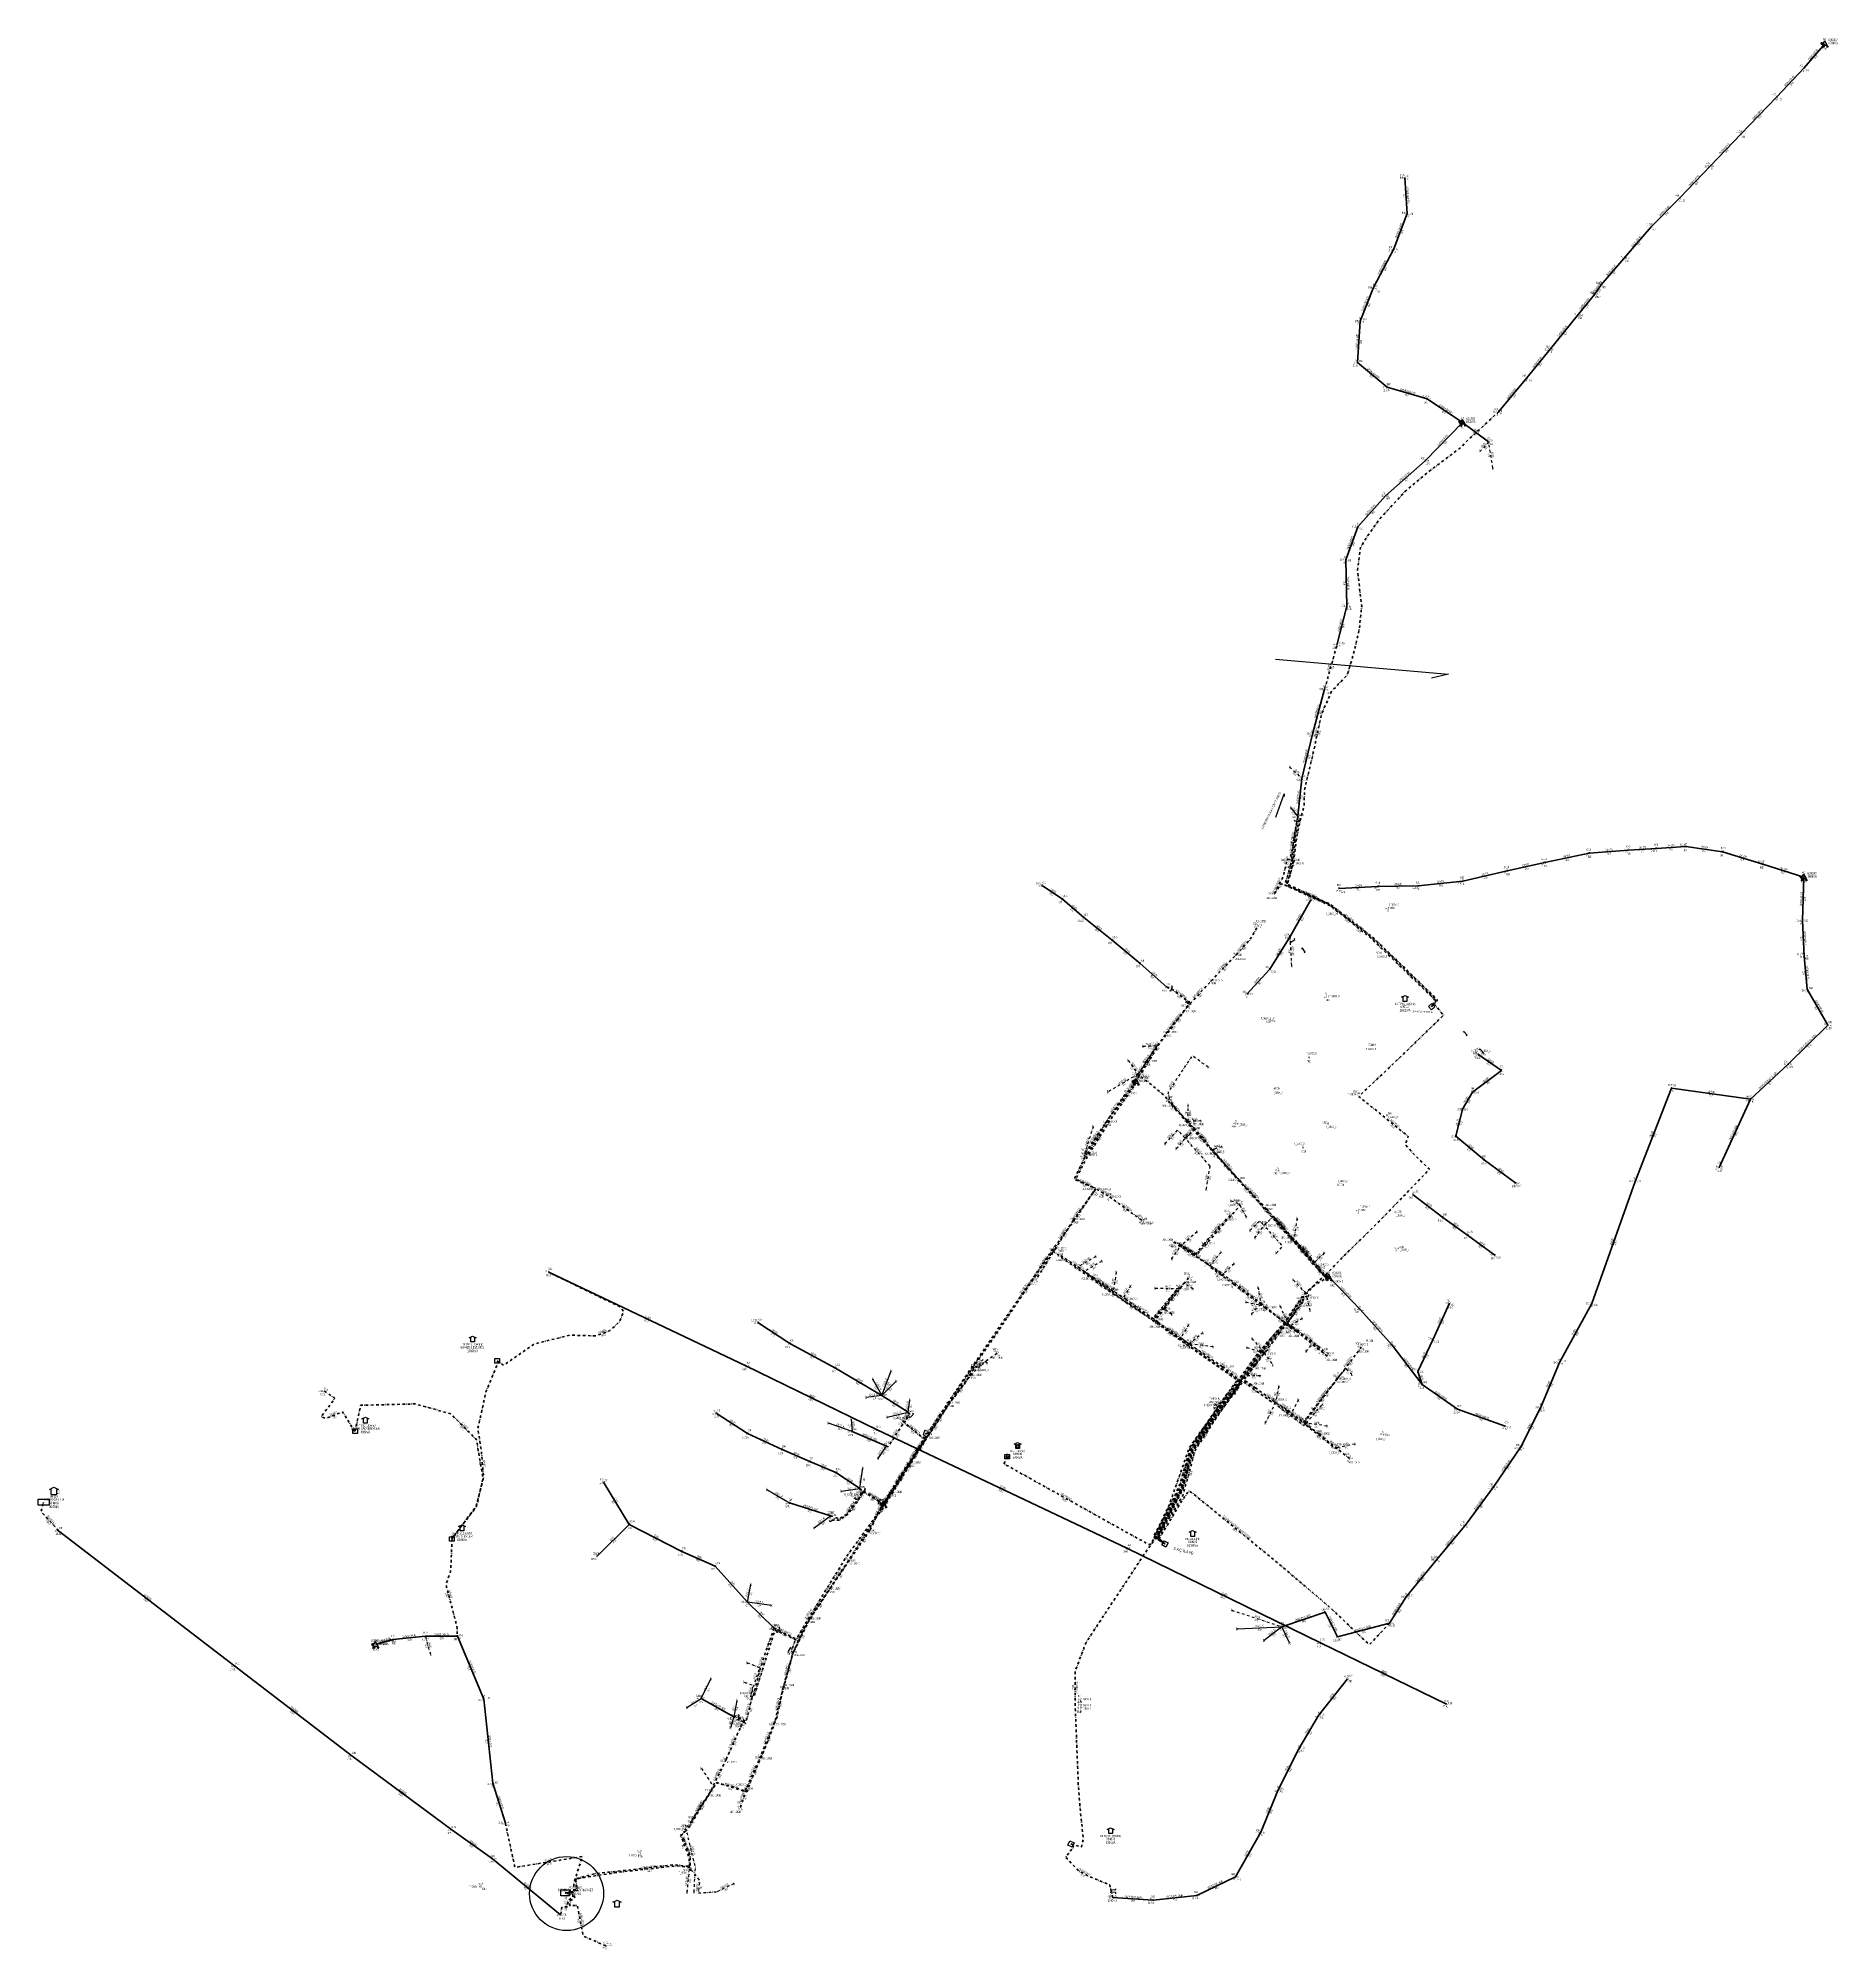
# Model space of a CAD drawing. Header units: millimetres. Extents: x 630449 to 632192, y 4074423 to 4076275.
import ezdxf
from ezdxf.enums import TextEntityAlignment as Align

# ---------------------------------------------------------------- set-up
doc = ezdxf.new("R2010")
doc.units = ezdxf.units.MM
doc.linetypes.add('DASHDOT', pattern=[5, 2.5, -1.25, 0, -1.25])
for name, color, linetype, lineweight in [('DIREK_AG_MEVCUT', 120, 'Continuous', 25), ('DIREK_AG_YENI', 108, 'Continuous', 25), ('DIREK_AYD_YENI', 152, 'Continuous', 25), ('DIREK_BOX_MEVCUT', 5, 'Continuous', 25), ('DIREK_BOX_YENI', 5, 'Continuous', 25), ('DIREK_ENH_MEVCUT', 6, 'Continuous', 25), ('DIREK_OG_MEVCUT', 16, 'Continuous', 25), ('DIREK_OG_YENI', 10, 'Continuous', 25), ('HAT_ABH_HAVAI_MEVCUT', 50, 'Continuous', 80), ('HAT_ABH_YERALTI_YENI', 6, 'DASHDOT', 80), ('HAT_ABONE_HAVAI_BYSK', 30, 'Continuous', 30), ('HAT_ABONE_HAVAI_MEVCUT', 56, 'Continuous', 30), ('HAT_ABONE_HAVAI_YENI', 30, 'Continuous', 30), ('HAT_ABONE_YERALTI_MEVCUT', 56, 'DASHDOT', 30), ('HAT_ABONE_YERALTI_YENI', 30, 'DASHDOT', 30), ('HAT_AG_HAVAI_BYSK', 3, 'Continuous', 50), ('HAT_AG_HAVAI_MEVCUT', 126, 'Continuous', 50), ('HAT_AG_HAVAI_YENI', 3, 'Continuous', 50), ('HAT_AG_YERALTI_MEVCUT', 126, 'DASHDOT', 50), ('HAT_AYD_YERALTI_YENI', 4, 'DASHDOT', 40), ('HAT_BOX_YERALTI_YENI', 5, 'DASHDOT', 50), ('HAT_OG_HAVAI_BYSK', 1, 'Continuous', 70), ('HAT_OG_HAVAI_DIGER', 1, 'Continuous', 70), ('HAT_OG_HAVAI_MEVCUT', 48, 'Continuous', 70), ('HAT_OG_HAVAI_SOKULEN', 1, 'Continuous', 70), ('HAT_OG_YERALTI_MEVCUT', 48, 'DASHDOT', 70), ('HAT_OG_YERALTI_YENI', 1, 'DASHDOT', 70), ('KOFRE_ABONE_MEVCUT', 6, 'Continuous', 25), ('KULLANICI', 1, 'Continuous', 25), ('NODE_ABONE_YENI', 5, 'Continuous', 25), ('NODE_OG_YENI', 5, 'Continuous', 25), ('TRAFO_MEVCUT', 5, 'Continuous', 30), ('TRAFO_TADILAT_BYSK', 5, 'Continuous', 30), ('TRAFO_YENI', 5, 'Continuous', 30)]:
    doc.layers.add(name, color=color, linetype=linetype, lineweight=lineweight)
doc.layers.add('DIREK_OG_TADILAT_BYSK', color=1, linetype='Continuous')
doc.layers.add('NIA_AG', color=5, linetype='Continuous')
doc.styles.add('Direk', font='B_CAD')
doc.styles.get("Standard").update_dxf_attribs({"font": 'Arial'})

# ---------------------------------------------------------------- blocks, each defined once
blk = doc.blocks.new('AG_NIA', base_point=(-64.4296, 129.8924))
at = {"layer": 'NIA_AG'}
for p, q in [((-64.429604, 132.292432), (-65.529604, 132.292432)), ((-64.429604, 127.492432), (-64.429604, 132.292432)), ((-64.429604, 127.492432), (-65.529604, 127.492432))]:
    blk.add_line(p, q, dxfattribs=at)
blk = doc.blocks.new('YENI_DIREK')
h = blk.add_hatch(color=32)
h.paths.add_polyline_path([(-3.3, -0.5), (-3.1, -0.6), (-2.6, 0.1), (-1.9, -0.3), (-1.8, -0.2), (-2.5, 0.3), (-2.1, 1), (-2.3, 1.1)])
h.paths.add_polyline_path([(-3.4, -0.2), (-3.3, -0.2), (-2.6, 1), (-2.7, 1.1)])
h.paths.add_polyline_path([(-3.5, 0.3), (-3.4, 0.2), (-3, 0.8), (-3.1, 0.9)])
h.paths.add_polyline_path([(-3.4, 0.7), (-3.5, 0.8), (-3.6, 0.7), (-3.5, 0.6)])
h.paths.add_polyline_path([(-1.3, -1.4), (-1.5, -1.4), (-1.5, -2.3), (-2.2, -2.3), (-2.5, -3.5), (-2.4, -3.5), (-2.2, -2.5), (-1.9, -2.5), (-2.1, -3.5), (-2, -3.5), (-1.8, -2.5), (-1.5, -2.5), (-1.7, -3.5), (-1.6, -3.5), (-1.4, -2.5), (-1.1, -2.5), (-1.3, -3.5), (-1.2, -3.5), (-1, -2.5), (-0.7, -2.5), (-0.9, -3.5), (-0.8, -3.5), (-0.5, -2.3), (-1.3, -2.3)])
at = {"layer": 'TRAFO_YENI'}
for points in [[(2.3, -1.6), (2.1, -1.9), (2, -1.4), (1.9, -1.4), (2, -2.3), (2.2, -2), (2.3, -2.7), (2.1, -2.7), (2.4, -2.9), (2.4, -2.9), (2.6, -2.5), (2.4, -2.6)], [(2.3, -1.6), (2.1, -1.9), (2, -1.4), (1.9, -1.4), (2, -2.3), (2.2, -2), (2.3, -2.7), (2.1, -2.7), (2.4, -2.9), (1.9, -3.2), (2.2, -3.8), (2.2, -3.7), (2, -3.3), (2.2, -3.1), (2.4, -3.6), (2.5, -3.6), (2.3, -3.1), (2.5, -2.9), (2.6, -3.4), (2.7, -3.4), (2.5, -2.9), (2.7, -2.8), (2.9, -3.2), (2.9, -3.2), (2.8, -2.7), (2.9, -2.6), (3.1, -3.1), (3.2, -3), (2.9, -2.4), (2.4, -2.9), (2.6, -2.5), (2.4, -2.6)], [(2.9, -2.6), (3.1, -3.1), (3.2, -3), (2.9, -2.4), (2.4, -2.9), (2.6, -2.5), (2.4, -2.6), (2.3, -1.6), (2.1, -1.9), (2, -1.4), (1.9, -1.4), (2, -2.3), (2.2, -2), (2.3, -2.7), (2.1, -2.7), (2.4, -2.9), (1.9, -3.2), (2.2, -3.8), (2.2, -3.7), (2, -3.3), (2.2, -3.1), (2.4, -3.6), (2.5, -3.6), (2.3, -3.1), (2.5, -2.9), (2.6, -3.4), (2.7, -3.4), (2.5, -2.9), (2.7, -2.8), (2.9, -3.2), (2.9, -3.2), (2.8, -2.7)]]:
    blk.add_hatch(color=32, dxfattribs=at).paths.add_polyline_path(points)
at = {"layer": 'TRAFO_TADILAT_BYSK', "color": 32, "flags": 128}
for points in [[(-3.5, 0.6), (-3.4, 0.7), (-3.5, 0.8), (-3.6, 0.7), (-3.5, 0.6)], [(-3.4, 0.2), (-3, 0.8), (-3.1, 0.9), (-3.5, 0.3), (-3.4, 0.2)], [(-3.3, -0.2), (-2.6, 1), (-2.7, 1.1), (-3.4, -0.2), (-3.3, -0.2)], [(-1.8, -0.2), (-2.5, 0.3), (-2.1, 1), (-2.3, 1.1), (-3.3, -0.5), (-3.1, -0.6), (-2.6, 0.1), (-1.9, -0.3), (-1.8, -0.2)], [(-1.3, -1.4), (-1.5, -1.4), (-1.5, -2.3), (-2.2, -2.3), (-2.5, -3.5), (-2.4, -3.5), (-2.2, -2.5), (-1.9, -2.5), (-2.1, -3.5), (-2, -3.5), (-1.8, -2.5), (-1.5, -2.5), (-1.7, -3.5), (-1.6, -3.5), (-1.4, -2.5), (-1.1, -2.5), (-1.3, -3.5), (-1.2, -3.5), (-1, -2.5), (-0.7, -2.5), (-0.9, -3.5), (-0.8, -3.5), (-0.5, -2.3), (-1.3, -2.3), (-1.3, -1.4)]]:
    blk.add_lwpolyline(points, dxfattribs=at)
at = {"layer": 'TRAFO_YENI', "linetype": 'Continuous'}
for p, q in [((-2.5, -1.4), (0, 2.9)), ((2.5, -1.4), (0, 2.9)), ((-2.5, -1.4), (2.5, -1.4))]:
    blk.add_line(p, q, dxfattribs=at)
at = {"layer": 'TRAFO_YENI', "color": 32, "flags": 128}
blk.add_lwpolyline([(1.9, -1.4), (2, -1.4), (2.1, -1.9), (2.3, -1.6), (2.4, -2.6), (2.6, -2.5), (2.4, -2.9), (2.9, -2.4), (3.2, -3), (3.1, -3.1), (2.9, -2.6), (2.8, -2.7), (2.9, -3.2), (2.9, -3.2), (2.7, -2.8), (2.5, -2.9), (2.7, -3.4), (2.6, -3.4), (2.5, -2.9), (2.3, -3.1), (2.5, -3.6), (2.4, -3.6), (2.2, -3.1), (2, -3.3), (2.2, -3.7), (2.2, -3.8), (1.9, -3.2), (2.4, -2.9), (2.1, -2.7), (2.3, -2.7), (2.2, -2), (2, -2.3), (1.9, -1.4)], dxfattribs=at)
at = {"layer": 'TRAFO_YENI', "linetype": 'Continuous'}
for points in [[(-2.5, -1.4), (0, -1.4), (0, 2.9)], [(0, -1.4), (0, 2.9), (2.5, -1.4)]]:
    blk.add_solid(points, dxfattribs=at)
blk = doc.blocks.new('MEV_BINA_KARE')
at = {"layer": 'TRAFO_MEVCUT', "linetype": 'Continuous'}
for p, q in [((-2.25, -2.25), (-2.25, 2.25)), ((-2.25, 2.25), (2.25, 2.25)), ((0, 1.8), (0, 2.7)), ((2.25, 2.25), (2.25, -2.25)), ((2.25, -2.25), (-2.25, -2.25))]:
    blk.add_line(p, q, dxfattribs=at)
blk = doc.blocks.new('MEV_MOD')
at = {"layer": 'TRAFO_MEVCUT', "linetype": 'Continuous'}
for p, q in [((-3.4, 2), (0, 3.6)), ((-1.8, 2), (-3.4, 2)), ((-1.8, -2), (-1.8, 2)), ((0, 3.6), (3.4, 2)), ((3.4, 2), (1.8, 2)), ((1.8, 2), (1.8, -2)), ((1.8, -2), (-1.8, -2))]:
    blk.add_line(p, q, dxfattribs=at)
blk = doc.blocks.new('MEV_BETKOSK')
at = {"layer": 'TRAFO_MEVCUT', "linetype": 'Continuous'}
for p, q in [((-3.4, 2), (0, 3.6)), ((-1.8, 2), (-3.4, 2)), ((-1.8, -2), (-1.8, 2)), ((0, 3.6), (3.4, 2)), ((3.4, 2), (1.8, 2)), ((1.8, 2), (1.8, -2)), ((1.8, -2), (-1.8, -2))]:
    blk.add_line(p, q, dxfattribs=at)
blk = doc.blocks.new('MEV_DIREK')
h = blk.add_hatch(color=32)
h.paths.add_polyline_path([(-2.1, 1), (-2.4, 1.1), (-3.3, -0.5), (-3.1, -0.7), (-2.7, 0.1), (-1.9, -0.4), (-1.8, -0.2), (-2.6, 0.2)])
h.paths.add_polyline_path([(-3.5, -0.2), (-3.3, -0.2), (-2.6, 1), (-2.7, 1.1)])
h.paths.add_polyline_path([(-3.5, 0.3), (-3.4, 0.2), (-3.1, 0.8), (-3.2, 0.9)])
h.paths.add_polyline_path([(-3.6, 0.8), (-3.7, 0.7), (-3.5, 0.6), (-3.5, 0.7)])
h.paths.add_polyline_path([(-1.5, -2.3), (-2.3, -2.3), (-2.5, -3.5), (-2.4, -3.5), (-2.2, -2.5), (-1.9, -2.5), (-2.1, -3.5), (-2, -3.5), (-1.8, -2.5), (-1.5, -2.5), (-1.7, -3.5), (-1.6, -3.5), (-1.4, -2.5), (-1.1, -2.5), (-1.3, -3.5), (-1.2, -3.5), (-1, -2.5), (-0.7, -2.5), (-0.9, -3.5), (-0.8, -3.5), (-0.6, -2.3), (-1.3, -2.3), (-1.3, -1.4), (-1.5, -1.4)])
at = {"layer": 'TRAFO_MEVCUT'}
for points in [[(2.4, -1.6), (2.1, -1.9), (2.1, -1.4), (1.9, -1.4), (2, -2.3), (2.2, -2), (2.3, -2.7), (2.1, -2.7), (2.4, -2.9), (2.4, -2.9), (2.6, -2.5), (2.4, -2.6)], [(2.4, -1.6), (2.1, -1.9), (2.1, -1.4), (1.9, -1.4), (2, -2.3), (2.2, -2), (2.3, -2.7), (2.1, -2.7), (2.4, -2.9), (2, -3.2), (2.2, -3.8), (2.3, -3.7), (2.1, -3.3), (2.3, -3.1), (2.4, -3.6), (2.5, -3.6), (2.3, -3.1), (2.5, -2.9), (2.7, -3.4), (2.7, -3.4), (2.6, -2.9), (2.7, -2.8), (2.9, -3.2), (3, -3.2), (2.8, -2.7), (3, -2.6), (3.1, -3.1), (3.2, -3), (3, -2.4), (2.4, -2.9), (2.6, -2.5), (2.4, -2.6)], [(3, -2.6), (3.1, -3.1), (3.2, -3), (3, -2.4), (2.4, -2.9), (2.6, -2.5), (2.4, -2.6), (2.4, -1.6), (2.1, -1.9), (2.1, -1.4), (1.9, -1.4), (2, -2.3), (2.2, -2), (2.3, -2.7), (2.1, -2.7), (2.4, -2.9), (2, -3.2), (2.2, -3.8), (2.3, -3.7), (2.1, -3.3), (2.3, -3.1), (2.4, -3.6), (2.5, -3.6), (2.3, -3.1), (2.5, -2.9), (2.7, -3.4), (2.7, -3.4), (2.6, -2.9), (2.7, -2.8), (2.9, -3.2), (3, -3.2), (2.8, -2.7)]]:
    blk.add_hatch(color=32, dxfattribs=at).paths.add_polyline_path(points)
at = {"layer": 'TRAFO_MEVCUT', "linetype": 'Continuous'}
for p, q in [((-2.5, -1.4), (0, 2.9)), ((2.5, -1.4), (0, 2.9)), ((-2.5, -1.4), (2.5, -1.4))]:
    blk.add_line(p, q, dxfattribs=at)
at = {"layer": 'TRAFO_MEVCUT', "color": 32, "flags": 128}
blk.add_lwpolyline([(1.9, -1.4), (2.1, -1.4), (2.1, -1.9), (2.4, -1.6), (2.4, -2.6), (2.6, -2.5), (2.4, -2.9), (3, -2.4), (3.2, -3), (3.1, -3.1), (3, -2.6), (2.8, -2.7), (3, -3.2), (2.9, -3.2), (2.7, -2.8), (2.6, -2.9), (2.7, -3.4), (2.7, -3.4), (2.5, -2.9), (2.3, -3.1), (2.5, -3.6), (2.4, -3.6), (2.3, -3.1), (2.1, -3.3), (2.3, -3.7), (2.2, -3.8), (2, -3.2), (2.4, -2.9), (2.1, -2.7), (2.3, -2.7), (2.2, -2), (2, -2.3), (1.9, -1.4)], dxfattribs=at)
at = {"layer": 'TRAFO_TADILAT_BYSK', "color": 32, "flags": 128}
for points in [[(-3.5, 0.6), (-3.5, 0.7), (-3.6, 0.8), (-3.7, 0.7), (-3.5, 0.6)], [(-3.3, -0.2), (-2.6, 1), (-2.7, 1.1), (-3.5, -0.2), (-3.3, -0.2)], [(-3.4, 0.2), (-3.1, 0.8), (-3.2, 0.9), (-3.5, 0.3), (-3.4, 0.2)], [(-1.8, -0.2), (-2.6, 0.2), (-2.1, 1), (-2.4, 1.1), (-3.3, -0.5), (-3.1, -0.7), (-2.7, 0.1), (-1.9, -0.4), (-1.8, -0.2)], [(-1.3, -1.4), (-1.5, -1.4), (-1.5, -2.3), (-2.3, -2.3), (-2.5, -3.5), (-2.4, -3.5), (-2.2, -2.5), (-1.9, -2.5), (-2.1, -3.5), (-2, -3.5), (-1.8, -2.5), (-1.5, -2.5), (-1.7, -3.5), (-1.6, -3.5), (-1.4, -2.5), (-1.1, -2.5), (-1.3, -3.5), (-1.2, -3.5), (-1, -2.5), (-0.7, -2.5), (-0.9, -3.5), (-0.8, -3.5), (-0.6, -2.3), (-1.3, -2.3), (-1.3, -1.4)]]:
    blk.add_lwpolyline(points, dxfattribs=at)
blk = doc.blocks.new('MEV_INDMERK_KARE')
at = {"layer": 'TRAFO_MEVCUT', "linetype": 'Continuous'}
for p, q in [((-5.268651, -2.925), (-5.268651, 2.925)), ((-5.268651, 2.925), (5.268651, 2.925)), ((0, 2.535), (0, 3.315)), ((5.268651, 2.925), (5.268651, -2.925)), ((5.268651, -2.925), (-5.268651, -2.925))]:
    blk.add_line(p, q, dxfattribs=at)
blk = doc.blocks.new('MEV_INDMERK')
at = {"layer": 'TRAFO_MEVCUT', "linetype": 'Continuous'}
for p, q in [((-4.4, 2.4), (0, 4.6)), ((-2.8, 2.4), (-4.4, 2.4)), ((-2.8, -2.4), (-2.8, 2.4)), ((0, 4.6), (4.4, 2.4)), ((4.4, 2.4), (2.8, 2.4)), ((2.8, -2.4), (2.8, 2.4)), ((-2.8, -2.4), (2.8, -2.4))]:
    blk.add_line(p, q, dxfattribs=at)
at = {"layer": 'TRAFO_MEVCUT', "linetype": 'Continuous', "width": 0.6}
blk.add_text('İND.', height=2, rotation=90, dxfattribs=at).set_placement((5.417363, -0.010583), align=Align.CENTER)
blk = doc.blocks.new('MEV_OZELBINA_KARE')
at = {"layer": 'TRAFO_MEVCUT', "linetype": 'Continuous'}
for p, q in [((-2.25, 2.25), (2.25, 2.25)), ((-2.25, -2.25), (-2.25, 2.25)), ((0, 1.8), (0, 2.7)), ((2.25, 2.25), (2.25, -2.25)), ((2.25, -2.25), (-2.25, -2.25))]:
    blk.add_line(p, q, dxfattribs=at)
for centre, radius in [((0, -0.215091), 1.049264), ((-0.592312, 1.488957), 0.15614), ((0.592312, 1.488957), 0.15614)]:
    blk.add_circle(centre, radius, dxfattribs=at)
blk = doc.blocks.new('MEV_BETKOSK_OZEL')
at = {"layer": 'TRAFO_MEVCUT', "linetype": 'Continuous'}
for p, q in [((-3.4, 2), (0, 3.6)), ((-1.8, 2), (-3.4, 2)), ((-1.8, -2), (-1.8, 2)), ((0, 3.6), (3.4, 2)), ((3.4, 2), (1.8, 2)), ((1.8, 2), (1.8, -2)), ((1.8, -2), (-1.8, -2))]:
    blk.add_line(p, q, dxfattribs=at)
for centre, radius in [((0, 0), 1.049264), ((-0.592312, 1.704048), 0.15614), ((0.592312, 1.704048), 0.15614)]:
    blk.add_circle(centre, radius, dxfattribs=at)

msp = doc.modelspace()

# ---------------------------------------------------------------- linework, layer by layer
at = {"layer": 'HAT_ABH_HAVAI_MEVCUT'}
for p, q in [((631134.556648, 4074988.689374), (630943.462, 4075079.645)), ((631134.556648, 4074988.689374), (631261.84775, 4074926.760002)), ((631261.84775, 4074926.760002), (631503.868, 4074811.976)), ((630468.246351, 4074829.002937), (630639.207, 4074697.757)), ((631503.868, 4074811.976), (631691.676729, 4074720.180823)), ((631813.688, 4074660.909), (631691.676729, 4074720.180823)), ((630752.510331, 4074610.858537), (630639.207, 4074697.757)), ((630752.510331, 4074610.858537), (630849.38571, 4074539.015195)), ((630889.079898, 4074510.854677), (630849.38571, 4074539.015195)), ((630889.079898, 4074510.854677), (630954.973, 4074456.741))]:
    msp.add_line(p, q, dxfattribs=at)
at = {"layer": 'HAT_ABH_YERALTI_YENI', "flags": 128}
msp.add_lwpolyline([(631540.901, 4074816.254), (631529.480001, 4074823.05503), (631536.667528, 4074836.524989), (631545.0886, 4074854.277655), (631564.392495, 4074909.305754), (631594.101796, 4074951.708924), (631610.972293, 4074975.104133), (631577.328387, 4074998.396785), (631526.375559, 4075034.594489), (631488.421244, 4075060.124176), (631442.228295, 4075092.471481), (631432.330804, 4075100.029565), (631423.603016, 4075088.33253), (631395.637299, 4075047.058589), (631374.114754, 4075015.008712), (631345.585974, 4074973.979716), (631309.112921, 4074919.151353), (631272.623763, 4074861.045914), (631266.775246, 4074849.465849), (631260.836841, 4074841.713777), (631233.002629, 4074798.563825), (631217.935969, 4074776.006011), (631193.384857, 4074739.298587), (631179.826376, 4074709.612642), (631169.769876, 4074671.961096), (631164.742363, 4074648.693646), (631153.053011, 4074617.830867), (631139.507949, 4074586.903071), (631135.680825, 4074576.098747), (631122.544155, 4074580.687584), (631105.808396, 4074584.646581), (631088.751763, 4074557.330469), (631078.05034, 4074539.344486), (631072.471753, 4074534.125808), (631080.572302, 4074513.890916), (631080.688088, 4074503.780334), (631074.991307, 4074504.099779), (631065.370531, 4074505.435531), (631016.086455, 4074499.584567), (630988.520236, 4074496.740866), (630968.628777, 4074491.534863), (630970.635961, 4074481.291305), (630959.388, 4074477.961)], dxfattribs=at)
at = {"layer": 'HAT_ABONE_HAVAI_BYSK'}
for p, q in [((631291.737, 4074943.78), (631293.376465, 4074955.983806)), ((631271.405394, 4074939.072739), (631291.737, 4074943.78)), ((631262.644304, 4074899.080173), (631270.735, 4074911.082)), ((631244.889, 4074869.839), (631247.824519, 4074889.85577)), ((631154.849978, 4074868.95756), (631176.771, 4074856.05)), ((631227.051869, 4074867.352066), (631244.889, 4074869.839)), ((631200.792841, 4074831.711749), (631216.568, 4074843.523))]:
    msp.add_line(p, q, dxfattribs=at)
at = {"layer": 'HAT_ABONE_HAVAI_MEVCUT'}
for p, q in [((631669.664, 4075521.549), (631663.248724, 4075529.511756)), ((631257.434867, 4074976.081721), (631266.426, 4074960.163)), ((631266.426, 4074960.163), (631275.550348, 4074983.958017)), ((631280.276126, 4074973.83135), (631266.426, 4074960.163)), ((631266.426, 4074960.163), (631251.13383, 4074958.191276)), ((631236.747446, 4074936.947034), (631237.467, 4074925.227)), ((631237.467, 4074925.227), (631214.510059, 4074933.285189)), ((631136.11, 4074759.831), (631139.293704, 4074776.983569)), ((631159.287379, 4074756.470578), (631136.11, 4074759.831)), ((631610.889555, 4074733.811025), (631654, 4074736)), ((631654, 4074736), (631637.072615, 4074722.547921)), ((631661.562094, 4074720.210355), (631654, 4074736))]:
    msp.add_line(p, q, dxfattribs=at)
at = {"layer": 'HAT_ABONE_HAVAI_YENI'}
for p, q in [((631091.107, 4074666.395), (631100.661419, 4074685.344179)), ((631077.378741, 4074657.647313), (631091.107, 4074666.395)), ((631125.897211, 4074664.548527), (631122.776, 4074648.7)), ((631122.776, 4074648.7), (631119.638785, 4074637.983504))]:
    msp.add_line(p, q, dxfattribs=at)
at = {"layer": 'HAT_ABONE_YERALTI_MEVCUT', "flags": 128}
for points in [[(631854.596, 4075884.209), (631846.647199, 4075875.479796)], [(631858.773, 4075858.938), (631854.596, 4075884.209)], [(631661.772241, 4075569.094295), (631673.592, 4075557.884)], [(631663.786707, 4075376.389223), (631662.149, 4075404.997)], [(631519.381857, 4075298.562406), (631533.109807, 4075299.252182)], [(631514.733666, 4075271.4849), (631485.83403, 4075254.363706)], [(631505.187215, 4075284.856224), (631514.733666, 4075271.4849)], [(631563.470966, 4075225.614301), (631563.159966, 4075241.435298)], [(631471.249354, 4075220.74799), (631462.413104, 4075192.78026)], [(631575.710108, 4075226.115469), (631563.470966, 4075225.614301)], [(631551.820894, 4075199.266457), (631560.612105, 4075209.276918)], [(631595.972, 4075201.156), (631588.127367, 4075198.756668)], [(631580.908304, 4075159.813824), (631584.594173, 4075182.434749)], [(631604.794051, 4075148.798231), (631612.801111, 4075145.735997)], [(631619.759014, 4075132.93312), (631612.801111, 4075145.735997)], [(631628.095176, 4075112.818591), (631636.822163, 4075124.755807)], [(631668.86649, 4075131.728532), (631666.033494, 4075112.018942)], [(631571.914417, 4075118.688629), (631555.641792, 4075104.574944)], [(631473.799133, 4075094.706699), (631456.515415, 4075084.626137)], [(631479.551152, 4075090.319124), (631462.88, 4075080.191)], [(631607.759035, 4075087.69847), (631596.025574, 4075076.283341)], [(631695.211421, 4075098.218224), (631686.267336, 4075089.416111)], [(631493.673639, 4075079.786092), (631490.487827, 4075060.836675)], [(631531.365963, 4075064.048333), (631555.704935, 4075063.613691)], [(631631.136853, 4075064.778542), (631633.685276, 4075047.642347)], [(631619.097372, 4075050.713728), (631633.685276, 4075047.642347)], [(631652.366347, 4075046.865006), (631661.401649, 4075026.693176)], [(631681.500265, 4075042.314554), (631678.609527, 4075055.543262)], [(631673.804787, 4075034.747627), (631661.401649, 4075026.693176)], [(631564.109035, 4075010.10035), (631577.581546, 4075020.936357)], [(631587.535107, 4075007.174476), (631564.109035, 4075010.10035)], [(631625.183039, 4075015.238966), (631636.972243, 4075001.331789)], [(631620.162983, 4075006.497143), (631636.972243, 4075001.331789)], [(631636.972243, 4075001.331789), (631645.369377, 4074989.37228)], [(631633.177745, 4074979.007834), (631620.458646, 4074979.068602)], [(631648.102685, 4074953.381863), (631638.11411, 4074933.40523)], [(631651.132502, 4074968.94983), (631648.102685, 4074953.381863)], [(631677.723612, 4074933.281002), (631693.674618, 4074951.52415)], [(631698.062841, 4074930.460684), (631677.723612, 4074933.281002)], [(631725.068468, 4074913.013462), (631707.694415, 4074909.338512)], [(631605.623689, 4074751.94901), (631654, 4074736)], [(630829.025792, 4074708.999256), (630824.01763, 4074726.655615)], [(631084.312, 4074478.771), (631085.690225, 4074502.367902), (631077.853211, 4074535.236571), (631075.580808, 4074540.065574)], [(631077.608, 4074478.459), (631079.883366, 4074500.150047)], [(631122.8379, 4074486.893515), (631106.110338, 4074478.817356)]]:
    msp.add_lwpolyline(points, dxfattribs=at)
at = {"layer": 'HAT_ABONE_YERALTI_YENI', "flags": 128}
for points in [[(631533.109807, 4075299.252182), (631514.733666, 4075271.4849)], [(631582.93185, 4075278.232552), (631567.149241, 4075289.335333), (631552.761103, 4075267.860364), (631543.754386, 4075253.473011), (631545.275001, 4075246.8057), (631552.527163, 4075236.74625), (631563.470966, 4075225.614301)], [(631540.938222, 4075204.067386), (631553.123744, 4075217.033917), (631560.612105, 4075209.276918)], [(631584.594173, 4075182.434749), (631560.612105, 4075209.276918)], [(631623.369399, 4075120.132294), (631632.643977, 4075129.305128), (631636.822163, 4075124.755807)], [(631648.902, 4075098.22), (631654.980038, 4075104.719161), (631636.822163, 4075124.755807)], [(631547.497899, 4075092.584333), (631555.641792, 4075104.574944)], [(631686.267336, 4075089.416111), (631666.033494, 4075112.018942)], [(631456.515415, 4075084.626137), (631462.453262, 4075080.08388), (631471.398864, 4075073.593934), (631488.676152, 4075061.052552), (631490.487827, 4075060.836675)], [(631595.430788, 4075099.110407), (631583.617642, 4075085.221316), (631596.025574, 4075076.283341)], [(631462.88, 4075080.191), (631490.487827, 4075060.836675)], [(631507.400898, 4075066.171351), (631500.290863, 4075054.768717), (631490.487827, 4075060.836675)], [(631568.159519, 4075063.485741), (631558.76712, 4075068.999191), (631555.704935, 4075063.613691)], [(631665.228356, 4075072.175238), (631673.667382, 4075062.851006), (631680.242639, 4075057.452374), (631678.609527, 4075055.543262)], [(631547.32736, 4075038.634216), (631539.528389, 4075044.015762), (631555.704935, 4075063.613691)], [(631624.835816, 4075039.011802), (631632.321314, 4075047.284584), (631633.685276, 4075047.642347)], [(631563.733113, 4075028.379889), (631556.324169, 4075016.41516), (631564.109035, 4075010.10035)], [(631677.726144, 4075002.684255), (631683.248756, 4075009.59962), (631693.130319, 4075002.650627)], [(631368.387, 4074991.365), (631364.449851, 4074994.99919), (631358.848267, 4074987.555112)], [(631620.458646, 4074979.068602), (631636.972243, 4075001.331789)], [(631722.047188, 4074980.450596), (631715.857256, 4074986.311387), (631710.65689, 4074980.095556)], [(631670.148132, 4074955.931437), (631663.746113, 4074943.678087), (631648.102685, 4074953.381863)], [(631135.714883, 4074701.065435), (631147.91838, 4074696.405214), (631141.835921, 4074678.157839), (631139.022585, 4074668.521124)], [(631133.239476, 4074682.274842), (631141.303429, 4074679.096437), (631139.022585, 4074668.521124)], [(631091.409532, 4074598.573273), (631103.404393, 4074580.762603), (631078.958064, 4074543.709941), (631075.580808, 4074540.065574)], [(631106.110338, 4074478.817356), (631088.615956, 4074477.611062), (631090.055591, 4074489.668007), (631083.397279, 4074498.845681), (631079.883366, 4074500.150047)]]:
    msp.add_lwpolyline(points, dxfattribs=at)
at = {"layer": 'HAT_AG_HAVAI_BYSK'}
for p, q in [((631266.426, 4074960.163), (631291.737, 4074943.78)), ((631222.455, 4074885.242), (631244.889, 4074869.839)), ((631136.11, 4074759.831), (631161.975223, 4074734.641083))]:
    msp.add_line(p, q, dxfattribs=at)
at = {"layer": 'HAT_AG_HAVAI_MEVCUT'}
for p, q in [((631829.29, 4075903.129), (631854.596, 4075884.209)), ((631990.196, 4075488.635), (632017.304, 4075490.285)), ((632017.304, 4075490.285), (632045.727, 4075492.084)), ((632045.727, 4075492.084), (632081.355, 4075487.092)), ((631872.592, 4075468.522), (631909.006, 4075476.54)), ((631909.006, 4075476.54), (631952.102, 4075485.615)), ((631952.102, 4075485.615), (631990.196, 4075488.635)), ((632081.355, 4075487.092), (632120.35, 4075475.14)), ((632120.35, 4075475.14), (632160.132, 4075462.413)), ((631441.43, 4075440.978), (631421.728, 4075454.273)), ((631709.376, 4075451.397), (631747.568, 4075453.417)), ((631747.568, 4075453.417), (631786.376, 4075453.998)), ((631786.376, 4075453.998), (631829.713, 4075458.638)), ((631829.713, 4075458.638), (631872.592, 4075468.522)), ((631462.141, 4075423.339), (631441.43, 4075440.978)), ((631662.149, 4075404.997), (631682.375, 4075440.337)), ((631489.777, 4075401.218), (631462.141, 4075423.339)), ((631516.741, 4075378.771), (631489.777, 4075401.218)), ((631642.613, 4075373.109), (631662.149, 4075404.997)), ((631542.486, 4075355.687), (631516.741, 4075378.771)), ((631620.094, 4075349.087), (631642.613, 4075373.109)), ((631844.114, 4075290.74), (631867.095, 4075275.153)), ((631867.095, 4075275.153), (631838.885, 4075254.144)), ((631838.885, 4075254.144), (631829.128, 4075237.533)), ((631829.128, 4075237.533), (631822.957, 4075211.232)), ((632078.151, 4075180.996), (632108.387, 4075247.24)), ((631822.957, 4075211.232), (631850.156, 4075188.438)), ((631850.156, 4075188.438), (631880.948, 4075165.669)), ((631810.19, 4075132.689), (631781.342, 4075154.643)), ((631834.223, 4075115.485), (631810.19, 4075132.689)), ((631860.655, 4075095.932), (631834.223, 4075115.485)), ((631800.472, 4075013.952), (631816.601, 4075049.61)), ((631177.035, 4075010.355), (631146.215, 4075030.683)), ((631221.539, 4074986.638), (631177.035, 4075010.355)), ((631786.039, 4074983.157), (631800.472, 4075013.952)), ((631266.426, 4074960.163), (631221.539, 4074986.638)), ((631790.098, 4074970.721), (631786.039, 4074983.157)), ((631136.115, 4074923.186), (631105.821, 4074942.777)), ((631169.723, 4074907.605), (631136.115, 4074923.186)), ((631196.537, 4074895.916), (631169.723, 4074907.605)), ((631222.455, 4074885.242), (631196.537, 4074895.916)), ((631021.539, 4074835.118), (630996.58619, 4074875.902106)), ((630990.328, 4074804.428), (631021.539, 4074835.118)), ((631072.605, 4074808.969), (631021.539, 4074835.118)), ((631104.821, 4074794.639), (631072.605, 4074808.969)), ((631136.11, 4074759.831), (631104.821, 4074794.639)), ((631696, 4074750), (631654, 4074736)), ((631708, 4074726), (631696, 4074750)), ((631708, 4074726), (631758.586, 4074739.313)), ((631689.725, 4074649.942), (631717.873, 4074685.378)), ((631670.711, 4074617.51), (631689.725, 4074649.942)), ((631650.618, 4074578.006), (631670.711, 4074617.51)), ((631633.812, 4074536.958), (631650.618, 4074578.006)), ((631609.203, 4074493.604), (631633.812, 4074536.958)), ((631571.557, 4074475.486), (631609.203, 4074493.604)), ((631490.248, 4074473.512), (631529.269, 4074470.999)), ((631529.269, 4074470.999), (631571.557, 4074475.486))]:
    msp.add_line(p, q, dxfattribs=at)
at = {"layer": 'HAT_AG_HAVAI_YENI'}
for p, q in [((631237.467, 4074925.227), (631270.735, 4074911.082)), ((631176.771, 4074856.05), (631216.568, 4074843.523)), ((631091.107, 4074666.395), (631122.776, 4074648.7))]:
    msp.add_line(p, q, dxfattribs=at)
at = {"layer": 'HAT_AG_YERALTI_MEVCUT', "flags": 128}
msp.add_lwpolyline([(631490.248, 4074473.512), (631487.228038, 4074485.833722), (631466.974705, 4074493.969677), (631457.021144, 4074499.335944), (631444.57356, 4074512.647128), (631452.363304, 4074522.687242), (631449.70685, 4074525.370565)], dxfattribs=at)
at = {"layer": 'HAT_AYD_YERALTI_YENI', "flags": 128}
for points in [[(631659.175977, 4075479.199027), (631661.805203, 4075480.05397), (631664.059252, 4075487.912683), (631667.925761, 4075510.84691), (631669.664, 4075521.549)], [(631647.090488, 4075446.609869), (631655.572544, 4075463.446877), (631659.175977, 4075479.199027)], [(631647.090488, 4075446.609869), (631653.584194, 4075455.963194), (631664.128085, 4075451.745638), (631700.132568, 4075436.245594), (631699.216488, 4075434.392942), (631698.963, 4075433.023)], [(631609.799248, 4075387.092453), (631623.248078, 4075401.795049), (631631.278586, 4075415.385139)], [(631585.537205, 4075361.86641), (631609.799248, 4075387.092453)], [(631561.877853, 4075336.074259), (631585.537205, 4075361.86641)], [(631542.486, 4075355.687), (631547.235681, 4075354.090636), (631563.708518, 4075341.419223), (631561.877853, 4075336.074259)], [(631542.117871, 4075311.27208), (631561.877853, 4075336.074259)], [(631522.091306, 4075282.567782), (631542.117871, 4075311.27208)], [(631512.622, 4075264.224), (631522.091306, 4075282.567782)], [(631483.320502, 4075224.290855), (631503.034887, 4075253.210451)], [(631512.622, 4075264.224), (631504.060319, 4075253.380593), (631503.034887, 4075253.210451)], [(631569.042204, 4075219.178668), (631544.911354, 4075245.078614)], [(631463.754, 4075195.271), (631483.320502, 4075224.290855)], [(631590.645676, 4075193.791451), (631569.042204, 4075219.178668)], [(631463.754, 4075195.271), (631464.892405, 4075194.342076), (631452.800949, 4075169.536429), (631473.531065, 4075160.714792), (631471.197051, 4075156.924194)], [(631613.04172, 4075168.396032), (631590.645676, 4075193.791451)], [(631471.197051, 4075156.924194), (631451.708535, 4075129.669729)], [(631471.197051, 4075156.924194), (631474.032499, 4075160.291423), (631487.318, 4075152.404)], [(631639.235746, 4075140.866539), (631613.04172, 4075168.396032)], [(631518.04779, 4075130.050966), (631487.318, 4075152.404)], [(631664.578352, 4075112.551308), (631639.235746, 4075140.866539)], [(631451.708535, 4075129.669729), (631434.880973, 4075102.835394)], [(631578.405854, 4075106.754512), (631603.881159, 4075134.950413)], [(631434.880973, 4075102.835394), (631416.097848, 4075072.887049)], [(631581.279465, 4075087.901225), (631549.365626, 4075108.529042)], [(631578.405854, 4075106.754512), (631569.76986, 4075095.874371), (631553.797577, 4075107.267933), (631549.365626, 4075108.529042)], [(631690.108585, 4075084.405132), (631664.578352, 4075112.551308)], [(631471.533865, 4075074.338726), (631440.042872, 4075095.60648)], [(631607.571667, 4075067.629887), (631581.279465, 4075087.901225)], [(631699.565, 4075074.896), (631694.649051, 4075077.404371), (631688.765927, 4075083.218282), (631690.108585, 4075084.405132)], [(631503.114297, 4075053.204007), (631471.533865, 4075074.338726)], [(631540.324283, 4075044.1421), (631563.718661, 4075074.087101)], [(631638.03412, 4075044.913395), (631607.571667, 4075067.629887)], [(631534.049474, 4075031.135596), (631503.114297, 4075053.204007)], [(631668.49028, 4075022.188469), (631668.263949, 4075023.451642), (631659.080036, 4075029.983162), (631674.475746, 4075050.545383)], [(631534.049474, 4075031.135596), (631531.75349, 4075033.630713), (631540.324283, 4075044.1421)], [(631565.190816, 4075009.359075), (631534.049474, 4075031.135596)], [(631668.49028, 4075022.188469), (631638.03412, 4075044.913395)], [(631651.602787, 4075020.20024), (631658.101292, 4075028.751004), (631665.925853, 4075023.379906), (631668.49028, 4075022.188469)], [(631596.56, 4074987.912), (631565.190816, 4075009.359075)], [(631628.699097, 4074989.878285), (631651.602787, 4075020.20024)], [(631668.49028, 4075022.188469), (631698.033478, 4074998.28869)], [(631352.3762, 4074979.714739), (631366.530135, 4074992.938653), (631378.501455, 4075001.261571)], [(631628.699097, 4074989.878285), (631617.235804, 4074975.075041), (631624.894309, 4074970.324311), (631628.549162, 4074967.40125)], [(631708.338483, 4074976.737092), (631731.120797, 4075006.742418)], [(631331.239069, 4074951.818113), (631352.3762, 4074979.714739)], [(631628.549162, 4074967.40125), (631626.972801, 4074967.773539), (631615.313034, 4074976.132367), (631605.836146, 4074960.47953), (631587.485052, 4074933.786509), (631570.010933, 4074906.968161), (631558.277877, 4074863.250846), (631539.764577, 4074832.533606), (631534.28076, 4074822.524308), (631540.901, 4074816.254)], [(631596.56, 4074987.912), (631614.691002, 4074973.867192), (631608.141, 4074961.064)], [(631685.294, 4074946.522), (631708.338483, 4074976.737092)], [(631659.275821, 4074945.043423), (631628.549162, 4074967.40125)], [(631291.737, 4074943.78), (631293.4565, 4074942.130431), (631288.194381, 4074933.623339), (631306.331922, 4074918.237856), (631309.393707, 4074923.531111), (631312.027956, 4074922.561779)], [(631312.027956, 4074922.561779), (631331.239069, 4074951.818113)], [(631659.275821, 4074945.043423), (631660.701508, 4074944.805314), (631675.875178, 4074933.677956), (631685.294, 4074946.522)], [(631690.12339, 4074922.852716), (631659.275821, 4074945.043423)], [(631292.797754, 4074893.750554), (631312.027956, 4074922.561779)], [(631719.618, 4074898.893), (631690.12339, 4074922.852716)], [(631274.713976, 4074864.987445), (631292.797754, 4074893.750554)], [(631244.889, 4074869.839), (631248.236626, 4074866.358504), (631242.154594, 4074856.496778), (631232.743486, 4074844.252256), (631225.476097, 4074839.338117), (631218.277921, 4074839.061264), (631216.568, 4074843.523)], [(631267.887342, 4074854.710916), (631250.273055, 4074866.519638), (631244.889, 4074869.839)], [(631267.887342, 4074854.710916), (631271.652924, 4074860.060899), (631274.713976, 4074864.987445)], [(631267.887342, 4074854.710916), (631261.3861, 4074843.289577), (631254.716695, 4074829.441414)], [(631254.716695, 4074829.441414), (631235.004982, 4074800.427701)], [(631235.004982, 4074800.427701), (631215.252674, 4074771.533994)], [(631215.252674, 4074771.533994), (631196.007038, 4074742.300357)], [(631161.975223, 4074734.641083), (631182.818007, 4074724.189098), (631178.696014, 4074712.173928), (631180.549015, 4074710.898932)], [(631196.007038, 4074742.300357), (631180.549015, 4074710.898932)], [(631180.549015, 4074710.898932), (631170.733714, 4074677.303398)], [(631170.733714, 4074677.303398), (631162.430533, 4074643.302557)], [(631115.411713, 4074607.416409), (631129.774312, 4074639.333736)], [(631129.774312, 4074639.333736), (631132.789579, 4074644.752422), (631125.685719, 4074648.172799), (631122.776, 4074648.7)], [(631162.430533, 4074643.302557), (631149.107382, 4074610.937551)], [(631115.411713, 4074607.416409), (631100.126442, 4074575.930531)], [(631149.107382, 4074610.937551), (631135.575008, 4074580.345723)], [(631100.126442, 4074575.930531), (631106.317372, 4074584.849009), (631133.592686, 4074576.341918), (631135.575008, 4074580.345723)], [(631100.126442, 4074575.930531), (631081.00332, 4074546.616606)], [(631129.370145, 4074561.045204), (631135.575008, 4074580.345723)]]:
    msp.add_lwpolyline(points, dxfattribs=at)
at = {"layer": 'HAT_BOX_YERALTI_YENI', "flags": 128}
for points in [[(631669.664, 4075521.549), (631666.097871, 4075502.95484), (631663.848441, 4075478.660997), (631662.662569, 4075474.326602)], [(631662.662569, 4075474.326602), (631657.604085, 4075456.718999), (631656.704313, 4075454.919455), (631701.090488, 4075434.76647), (631719.665206, 4075420.039152), (631739.957582, 4075403.815896), (631796.177916, 4075349.664565), (631802.926205, 4075342.916275), (631799.338, 4075336.886)], [(631542.486, 4075355.687), (631545.96854, 4075355.199385), (631564.850492, 4075341.148396), (631559.855533, 4075333.097748), (631535.562579, 4075301.326463), (631531.608981, 4075294.635758), (631517.091071, 4075271.253329), (631514.733666, 4075271.4849)], [(631512.622, 4075264.224), (631514.51335, 4075268.300572), (631516.110578, 4075270.696414), (631514.733666, 4075271.4849)], [(631512.622, 4075264.224), (631487.199932, 4075229.938778), (631464.010332, 4075191.715441), (631462.413104, 4075192.78026)], [(631563.470966, 4075225.614301), (631562.236732, 4075224.786289), (631569.239598, 4075218.601984), (631560.612105, 4075209.276918)], [(631560.612105, 4075209.276918), (631569.50953, 4075217.612235), (631586.425242, 4075197.547321), (631588.127367, 4075198.756668)], [(631588.127367, 4075198.756668), (631587.177016, 4075197.108511), (631641.548045, 4075137.179998), (631663.952367, 4075111.716451), (631695.336068, 4075075.963353), (631699.565, 4075074.896)], [(631612.801111, 4075145.735997), (631613.485458, 4075144.034505), (631571.583448, 4075096.36798), (631556.377302, 4075106.355449), (631555.641792, 4075104.574944)], [(631666.033494, 4075112.018942), (631664.961988, 4075111.139583), (631663.053754, 4075113.13606), (631646.162383, 4075133.875176), (631636.822163, 4075124.755807)], [(631555.641792, 4075104.574944), (631556.940899, 4075105.428652), (631582.468005, 4075087.324218), (631596.72593, 4075077.911219), (631596.025574, 4075076.283341)], [(631699.565, 4075074.896), (631696.053141, 4075076.278318), (631683.648001, 4075090.600132), (631665.398413, 4075110.721491), (631666.033494, 4075112.018942)], [(631490.487827, 4075060.836675), (631489.873709, 4075059.659359), (631528.425476, 4075034.119678), (631554.311223, 4075064.711925), (631555.704935, 4075063.613691)], [(631555.704935, 4075063.613691), (631554.370169, 4075064.027311), (631529.887957, 4075033.188663), (631562.944683, 4075009.205357), (631564.109035, 4075010.10035)], [(631596.025574, 4075076.283341), (631597.511398, 4075077.181796), (631634.837532, 4075048.705498), (631633.685276, 4075047.642347)], [(631633.685276, 4075047.642347), (631635.442275, 4075048.457513), (631657.722208, 4075030.10893), (631634.512784, 4075002.856304), (631607.529881, 4074964.758884), (631590.841895, 4074943.191981), (631567.388157, 4074907.907748), (631556.50003, 4074869.333848), (631532.701526, 4074822.677804), (631540.901, 4074816.254)], [(631678.609527, 4075055.543262), (631677.22461, 4075056.383629), (631661.672806, 4075033.087376), (631659.117241, 4075029.573473), (631661.992252, 4075027.923004), (631661.140397, 4075026.751703), (631661.401649, 4075026.693176)], [(631661.401649, 4075026.693176), (631661.295148, 4075028.171969), (631658.120563, 4075029.868312), (631635.392922, 4075002.720778), (631636.972243, 4075001.331789)], [(631693.130319, 4075002.650627), (631693.849817, 4075004.292707), (631663.194592, 4075027.59859), (631661.401649, 4075026.693176)], [(631564.109035, 4075010.10035), (631563.286639, 4075008.985296), (631590.921843, 4074989.874056), (631613.512619, 4074973.91745), (631591.093586, 4074944.459674), (631566.356751, 4074907.77068), (631555.707036, 4074869.766813), (631531.852794, 4074822.824396), (631540.901, 4074816.254)], [(631636.972243, 4075001.331789), (631635.008035, 4075001.691316), (631607.173524, 4074962.675332), (631591.963353, 4074943.30776), (631567.969351, 4074907.534578), (631557.545444, 4074869.520935), (631533.202481, 4074822.700237), (631540.901, 4074816.254)], [(631358.848267, 4074987.555112), (631357.163065, 4074988.594048), (631345.736509, 4074970.342213), (631331.913764, 4074952.588337), (631323.152046, 4074938.956705), (631311.034313, 4074920.452491), (631300.962329, 4074904.650655), (631281.946738, 4074874.16809), (631270.168276, 4074855.038201), (631267.887342, 4074854.710916)], [(631648.102685, 4074953.381863), (631646.917666, 4074952.000454), (631616.394633, 4074973.594981), (631587.981109, 4074935.864582), (631568.546505, 4074907.094119), (631557.804922, 4074868.424913), (631533.831255, 4074822.620937), (631540.901, 4074816.254)], [(631710.65689, 4074980.095556), (631674.610978, 4074933.409451), (631676.126297, 4074932.262723), (631677.723612, 4074933.281002)], [(631648.102685, 4074953.381863), (631647.300548, 4074952.007405), (631675.401119, 4074930.89737), (631677.723612, 4074933.281002)], [(631286.716, 4074935.255), (631307.720773, 4074917.680274), (631287.872809, 4074886.468739), (631270.240127, 4074858.422647), (631267.887342, 4074854.710916)], [(631270.735, 4074911.082), (631272.334064, 4074910.184061), (631287.816808, 4074933.985129), (631286.716, 4074935.255)], [(631291.737, 4074943.78), (631292.921417, 4074942.637105), (631288.289455, 4074934.704205), (631286.716, 4074935.255)], [(631707.694415, 4074909.338512), (631706.414427, 4074908.531518), (631676.535484, 4074932.110531), (631677.723612, 4074933.281002)], [(631216.568, 4074843.523), (631224.805343, 4074840.345069), (631232.557225, 4074845.189995), (631242.385503, 4074858.063655), (631239.535, 4074860.928)], [(631244.889, 4074869.839), (631247.667806, 4074867.09701), (631243.233081, 4074858.954563), (631239.535, 4074860.928)], [(631267.887342, 4074854.710916), (631248.157014, 4074866.937063), (631243.205606, 4074858.365271), (631239.535, 4074860.928)], [(631139.022585, 4074668.521124), (631142.24356, 4074667.662449), (631162.73707, 4074732.757112), (631183.031307, 4074723.294069), (631206.491689, 4074762.41005), (631232.494155, 4074804.474469), (631260.311335, 4074842.625834), (631267.887342, 4074854.710916)], [(631161.975223, 4074734.641083), (631152.817337, 4074709.063812), (631147.621779, 4074692.280872), (631141.184949, 4074667.917816), (631139.022585, 4074668.521124)], [(631122.776, 4074648.7), (631124.65776, 4074649.484971), (631134.762892, 4074643.809486), (631140.576803, 4074667.203557), (631139.022585, 4074668.521124)], [(631079.883366, 4074500.150047), (631081.926683, 4074501.492092), (631080.042773, 4074503.908412), (631079.332129, 4074512.959573), (631071.321487, 4074534.007122), (631076.858545, 4074539.118252), (631075.580808, 4074540.065574)], [(630959.388, 4074477.961), (630971.411645, 4074480.322021), (630969.473674, 4074491.050071), (630978.60982, 4074493.126468), (631014.236623, 4074498.329251), (631066.990253, 4074504.177769), (631080.108851, 4074502.454527), (631081.147049, 4074501.416329), (631079.883366, 4074500.150047)]]:
    msp.add_lwpolyline(points, dxfattribs=at)
at = {"layer": 'HAT_OG_HAVAI_BYSK'}
for p, q in [((631864.394, 4075913.619), (631891.604, 4075946.172)), ((631669.664, 4075521.549), (631673.592, 4075557.884))]:
    msp.add_line(p, q, dxfattribs=at)
at = {"layer": 'HAT_OG_HAVAI_DIGER'}
msp.add_line((631699.565, 4075074.896), (631729.929, 4075043.348), dxfattribs=at)
at = {"layer": 'HAT_OG_HAVAI_MEVCUT'}
for p, q in [((632180.427, 4076270.138), (632160.532057, 4076246.643017)), ((632133.979048, 4076218.63427), (632160.532057, 4076246.643017)), ((632099.092, 4076182.488), (632133.979048, 4076218.63427)), ((632069.678, 4076151.701), (632099.092, 4076182.488)), ((631775.679, 4076105.75), (631773.487, 4076140.202)), ((632039.998, 4076120.691), (632069.678, 4076151.701)), ((632012.249, 4076092.676), (632039.998, 4076120.691)), ((631762.794, 4076071.336), (631775.679, 4076105.75)), ((631985.667, 4076061.973), (632012.249, 4076092.676)), ((631743.079, 4076033.898), (631762.794, 4076071.336)), ((631963.791, 4076036.391), (631985.667, 4076061.973)), ((631730.198, 4076001.288), (631743.079, 4076033.898)), ((631957.126, 4076027.14), (631963.791, 4076036.391)), ((631940.449, 4076006.551), (631957.126, 4076027.14)), ((631727.624, 4075961.234), (631730.198, 4076001.288)), ((631914.536, 4075974.377), (631940.449, 4076006.551)), ((631891.604, 4075946.172), (631914.536, 4075974.377)), ((631756.1, 4075937.142), (631727.624, 4075961.234)), ((631795.152, 4075925.828), (631756.1, 4075937.142)), ((631829.29, 4075903.129), (631795.152, 4075925.828)), ((631793.023, 4075865.938), (631829.29, 4075903.129)), ((631754.588, 4075831.967), (631793.023, 4075865.938)), ((631727.769, 4075801.989), (631754.588, 4075831.967)), ((631716.075, 4075769.85), (631727.769, 4075801.989)), ((631717.12, 4075724.972), (631716.075, 4075769.85)), ((631707.504, 4075687.119), (631717.12, 4075724.972)), ((631683.998, 4075600.911), (631695.598, 4075644.645)), ((631673.592, 4075557.884), (631683.998, 4075600.911)), ((632160.132, 4075462.413), (632158.72, 4075420.319)), ((632158.72, 4075420.319), (632160.401, 4075385.895)), ((632160.401, 4075385.895), (632163.476, 4075353.934)), ((632163.476, 4075353.934), (632183.564, 4075318.979)), ((632183.564, 4075318.979), (632144.889, 4075281.025)), ((632144.889, 4075281.025), (632108.387, 4075247.24)), ((632031.927319, 4075257.864564), (631996.546, 4075167.563)), ((632108.387, 4075247.24), (632031.927319, 4075257.864564)), ((631996.546, 4075167.563), (631954.5965, 4075049.363388)), ((631954.5965, 4075049.363388), (631923.149, 4074992.026)), ((631905.124, 4074948.646), (631923.149, 4074992.026)), ((631885.764, 4074910.342), (631905.124, 4074948.646)), ((631885.764, 4074910.342), (631859.65, 4074871.797)), ((631859.65, 4074871.797), (631832.731, 4074835.417)), ((631832.731, 4074835.417), (631804.277, 4074801.029)), ((631804.277, 4074801.029), (631774.803, 4074764.98)), ((631774.803, 4074764.98), (631758.586, 4074739.313)), ((630792.477105, 4074723.431508), (630775.507, 4074718.576)), ((630792.477105, 4074723.431508), (630824.01763, 4074726.655615)), ((630854.913, 4074726.788), (630824.01763, 4074726.655615)), ((630854.913, 4074726.788), (630880.363631, 4074665.870481)), ((630889.339437, 4074584.245775), (630880.363631, 4074665.870481)), ((630901.386, 4074545.405), (630889.339437, 4074584.245775))]:
    msp.add_line(p, q, dxfattribs=at)
at = {"layer": 'HAT_OG_HAVAI_SOKULEN'}
for p, q in [((631729.929, 4075043.348), (631761.166, 4075008.914)), ((631761.166, 4075008.914), (631790.098, 4074970.721)), ((631790.098, 4074970.721), (631824.365, 4074946.715)), ((631824.365, 4074946.715), (631870.728, 4074930.358))]:
    msp.add_line(p, q, dxfattribs=at)
at = {"layer": 'HAT_OG_YERALTI_MEVCUT', "flags": 128}
for points in [[(631695.598, 4075644.645), (631707.504, 4075687.119)], [(631696.757156, 4075077.105714), (631698.257103, 4075078.770449), (631713.51123, 4075094.599005), (631746.231303, 4075126.572281), (631789.573766, 4075171.198343), (631797.129557, 4075179.247202), (631782.691447, 4075193.213839), (631773.681441, 4075203.6163), (631776.677394, 4075211.016243), (631748.643012, 4075233.769522), (631728.724435, 4075249.943358), (631766.061464, 4075285.267252), (631810.893276, 4075328.600387), (631802.38284, 4075338.823492), (631799.338, 4075336.886)], [(630893.445, 4074993.649), (630899.767924, 4074989.376417), (630929.607835, 4075010.001061), (630963.835968, 4075018.484957), (630989.433931, 4075017.899861), (631002.30605, 4075022.87318), (631012.106413, 4075031.50335), (631016.055813, 4075041.888809), (631011.455379, 4075046.477858), (630948.323489, 4075077.093022), (630943.462, 4075079.645)], [(630893.445, 4074993.649), (630894.335516, 4074992.487982), (630882.554017, 4074963.530029), (630874.760166, 4074927.942206), (630878.027926, 4074906.685092), (630880.289176, 4074880.51687), (630873.123214, 4074852.669033), (630849.357, 4074820.974)], [(630726.053, 4074964.229), (630736.185599, 4074957.402715), (630722.979417, 4074939.553872), (630727.450116, 4074937.702945), (630743.538937, 4074944.223901), (630754.859941, 4074925.920972), (630755.72, 4074925.343)], [(630755.72, 4074925.343), (630761.110316, 4074950.53204), (630813.477698, 4074951.906511), (630848.389285, 4074942.422655), (630873.404675, 4074917.132371), (630879.712078, 4074879.64215), (630873.526954, 4074852.565053), (630849.357, 4074820.974)], [(631387.981949, 4074900.748877), (631384.656046, 4074893.877963), (631503.807146, 4074827.395118), (631525.860776, 4074815.243118), (631531.59922, 4074822.894377), (631538.350331, 4074817.718525), (631538.687887, 4074817.606006), (631540.901, 4074816.254)], [(631758.586, 4074739.313), (631738.880368, 4074718.519821), (631699.518015, 4074755.790455), (631650.647847, 4074797.434684), (631568.184738, 4074864.834517), (631563.943656, 4074867.604203), (631556.759781, 4074857.217879), (631535.268216, 4074821.448526), (631540.901, 4074816.254)], [(630468.246351, 4074829.002937), (630451.307744, 4074847.592666), (630453.80653, 4074856.524429)], [(630849.357, 4074820.974), (630849.757577, 4074819.693513), (630848.302865, 4074789.541377), (630843.812324, 4074776.912074), (630849.046741, 4074757.201184), (630854.440448, 4074736.429603), (630854.913, 4074726.788)], [(631449.70685, 4074525.370565), (631459.787639, 4074522.43353), (631461.691799, 4074529.703957), (631458.575901, 4074559.824299), (631456.898709, 4074581.251313), (631453.709641, 4074661.570418), (631453.659436, 4074692.576309), (631464.35903, 4074720.800973), (631523.764868, 4074810.756624), (631531.887503, 4074821.716198), (631540.901, 4074816.254)], [(630901.386, 4074545.405), (630910.687114, 4074502.695714), (630976.053807, 4074513.218157), (630967.603966, 4074487.07148), (630968.24169, 4074479.578225), (630959.388, 4074477.961)], [(630954.973, 4074456.741), (630956.275831, 4074464.061547), (630961.842243, 4074464.574242), (630961.842243, 4074470.653351), (630966.676233, 4074473.436557), (630966.676233, 4074476.073279), (630959.388, 4074477.961)], [(630998.747, 4074426.695), (630976.802956, 4074436.191104), (630971.185274, 4074465.898168), (630963.853723, 4074465.517308), (630964.234583, 4074470.182841), (630968.709686, 4074473.134504), (630967.662321, 4074477.890799), (630961.949424, 4074478.176443), (630959.388, 4074477.961)]]:
    msp.add_lwpolyline(points, dxfattribs=at)
at = {"layer": 'HAT_OG_YERALTI_YENI', "flags": 128}
for points in [[(631864.394, 4075913.619), (631847.857544, 4075898.217014), (631834.639894, 4075886.169068), (631827.270761, 4075878.565995), (631817.211311, 4075870.962922), (631796.031461, 4075855.137096), (631773.456183, 4075836.070929), (631749.126349, 4075809.752599), (631735.783563, 4075790.97983), (631730.246505, 4075781.843684), (631729.139093, 4075772.153832), (631727.419932, 4075760.284323), (631731.520237, 4075725.027239), (631729.249852, 4075703.130631), (631724.373366, 4075681.394877), (631717.589086, 4075658.468687), (631702.294777, 4075642.4013), (631692.564842, 4075620.383872), (631684.961769, 4075584.649429), (631675.994218, 4075546.654599), (631675.842156, 4075531.600515), (631671.584435, 4075516.242307), (631668.250141, 4075499.482404), (631665.606279, 4075476.645387), (631659.515515, 4075455.604566), (631700.900234, 4075436.152727), (631743.73371, 4075402.86543), (631776.093838, 4075371.727763), (631805.010855, 4075343.440284), (631800.996488, 4075337.972439), (631799.338, 4075336.886)], [(631799.338, 4075336.886), (631804.096244, 4075343.149867), (631786.460713, 4075360.065579), (631746.489439, 4075399.558629), (631737.491719, 4075407.206691), (631699.897369, 4075436.016685), (631658.754193, 4075454.973388), (631664.836651, 4075476.718177), (631667.183931, 4075501.356826), (631671.277894, 4075519.487231), (631669.664, 4075521.549)], [(631699.565, 4075074.896), (631696.959859, 4075074.403536), (631693.192039, 4075077.516083), (631681.192349, 4075090.908228), (631662.384365, 4075112.682806), (631640.054854, 4075137.769661), (631600.515633, 4075181.396917), (631567.339577, 4075218.86256), (631544.897219, 4075244.28603), (631540.128427, 4075251.034319), (631516.185335, 4075270.231098), (631512.622, 4075264.224)], [(631512.622, 4075264.224), (631509.453832, 4075257.954169), (631487.180988, 4075226.125675), (631475.671898, 4075207.697513), (631465.359348, 4075191.035678), (631454.581503, 4075170.334624), (631457.739702, 4075167.995216), (631473.764641, 4075160.509114), (631452.593007, 4075129.278029), (631429.792147, 4075098.54224), (631380.332619, 4075026.397593), (631340.741356, 4074968.426941), (631307.721002, 4074918.841665), (631297.546657, 4074902.922623), (631274.390366, 4074866.501642), (631269.225994, 4074857.503923), (631267.887342, 4074854.710916)], [(631696.757156, 4075077.105714), (631685.541573, 4075067.34361), (631674.506289, 4075056.6537), (631655.895823, 4075029.954743), (631632.030826, 4075002.558308), (631612.873783, 4074976.204471), (631598.203706, 4074955.933543), (631588.17248, 4074942.445438), (631565.407802, 4074908.956165), (631554.685826, 4074872.225691), (631538.016313, 4074837.359246), (631530.617808, 4074823.186283), (631537.95441, 4074818.341357), (631540.901, 4074816.254)], [(631699.565, 4075074.896), (631685.931435, 4075066.933632), (631675.123523, 4075055.859516), (631657.899435, 4075031.5129), (631647.591725, 4075019.711711), (631632.569612, 4075002.092106), (631611.83841, 4074972.574691), (631590.601783, 4074944.59174), (631571.620126, 4074917.588661), (631566.013855, 4074908.175662), (631554.631428, 4074869.286516), (631539.823538, 4074839.425308), (631531.358228, 4074823.293302), (631540.901, 4074816.254)]]:
    msp.add_lwpolyline(points, dxfattribs=at)
at = {"layer": 'KULLANICI', "flags": 128}
for points in [[(631647.82796, 4075673.793705), (631815.818108, 4075659.278816), (631799.052849, 4075655.115631)], [(631647.82796, 4075673.793705), (631815.818108, 4075659.278816), (631799.052849, 4075655.115631)], [(631648.373657, 4075520.405159), (631656.461224, 4075543.266863), (631656.397542, 4075540.464871)], [(631648.373657, 4075520.405159), (631656.461224, 4075543.266863), (631656.397542, 4075540.464871)]]:
    msp.add_lwpolyline(points, dxfattribs=at)
at = {"layer": 'KULLANICI'}
msp.add_circle((630960.720876, 4074477.347582), 35.872581, dxfattribs=at)
msp.add_circle((630960.720876, 4074477.347582), 35.872581, dxfattribs=at)

# ---------------------------------------------------------------- block references
at = {"layer": 'NIA_AG'}
for p, rotation in [((631668.862402, 4075516.613674), 260.774551), ((631668.862402, 4075516.613674), 260.774551), ((631663.930911, 4075480.745185), 18.012919), ((631663.930911, 4075480.745185), 18.012919), ((631664.779284, 4075400.744753), 301.739414), ((631664.779284, 4075400.744753), 301.739414), ((631675.32766, 4075391.676765), 33.39124), ((631675.32766, 4075391.676765), 33.39124), ((631547.225469, 4075354.094069), 341.422548), ((631547.225469, 4075354.094069), 341.422548), ((631563.497975, 4075340.804503), 71.09353099999998), ((631563.497975, 4075340.804503), 71.09353099999998), ((631832.162903, 4075311.073158), 39.719642), ((631832.162903, 4075311.073158), 39.719642), ((631847.919792, 4075293.98283), 40.43357199999999), ((631847.919792, 4075293.98283), 40.43357199999999), ((631295.345143, 4074940.318598), 316.189099), ((631295.345143, 4074940.318598), 316.189099), ((631307.335559, 4074924.288454), 159.797743), ((631307.335559, 4074924.288454), 159.797743), ((631248.355078, 4074866.235349), 313.885201), ((631248.355078, 4074866.235349), 313.885201), ((631249.145139, 4074867.215018), 328.345455), ((631249.145139, 4074867.215018), 328.345455), ((631263.734272, 4074857.495159), 146.161867), ((631263.734272, 4074857.495159), 146.161867), ((631218.357305, 4074838.854126), 290.968894), ((631218.357305, 4074838.854126), 290.968894), ((631166.444732, 4074732.399769), 333.367709), ((631166.444732, 4074732.399769), 333.367709), ((631176.429903, 4074713.733173), 145.469266), ((631176.429903, 4074713.733173), 145.469266), ((631127.695896, 4074647.808583), 349.730212), ((631127.695896, 4074647.808583), 349.730212), ((631132.205537, 4074643.702849), 60.905936), ((631132.205537, 4074643.702849), 60.905936), ((631490.602853, 4074478.499392), 85.930262), ((631490.602853, 4074478.499392), 85.930262), ((631490.787147, 4074481.089608), 265.930262), ((631490.787147, 4074481.089608), 265.930262)]:
    msp.add_blockref('AG_NIA', p, dxfattribs=dict(at, rotation=rotation))
at = {"layer": 'TRAFO_MEVCUT'}
for name, p in [('MEV_DIREK', (632180.427, 4076270.138)), ('MEV_DIREK', (631829.29, 4075903.129)), ('MEV_DIREK', (632160.132, 4075462.413)), ('MEV_BETKOSK', (631773.590196, 4075344.017981)), ('MEV_BETKOSK', (631773.590196, 4075344.017981)), ('MEV_DIREK', (631512.622, 4075264.224)), ('MEV_DIREK', (631512.622, 4075264.224)), ('MEV_DIREK', (631699.565, 4075074.896)), ('MEV_DIREK', (631699.565, 4075074.896)), ('MEV_BETKOSK', (630869.689445, 4075014.000704)), ('MEV_BETKOSK', (630869.689445, 4075014.000704)), ('MEV_BINA_KARE', (630893.445, 4074993.649)), ('MEV_BINA_KARE', (630893.445, 4074993.649)), ('MEV_BETKOSK', (630765.72, 4074935.343)), ('MEV_BETKOSK', (630765.72, 4074935.343)), ('MEV_BINA_KARE', (630755.72, 4074925.343)), ('MEV_BINA_KARE', (630755.72, 4074925.343)), ('MEV_OZELBINA_KARE', (631387.981949, 4074900.748877)), ('MEV_OZELBINA_KARE', (631387.981949, 4074900.748877)), ('MEV_BETKOSK_OZEL', (631397.981949, 4074910.748877)), ('MEV_BETKOSK_OZEL', (631397.981949, 4074910.748877)), ('MEV_INDMERK', (630463.80653, 4074866.524429)), ('MEV_INDMERK', (630463.80653, 4074866.524429)), ('MEV_INDMERK_KARE', (630453.80653, 4074856.524429)), ('MEV_INDMERK_KARE', (630453.80653, 4074856.524429)), ('MEV_BINA_KARE', (630849.357, 4074820.974)), ('MEV_BINA_KARE', (630849.357, 4074820.974)), ('MEV_BETKOSK', (630859.357, 4074830.974)), ('MEV_BETKOSK', (630859.357, 4074830.974)), ('MEV_BETKOSK', (631567.61233, 4074825.455052)), ('MEV_BETKOSK', (631567.61233, 4074825.455052)), ('MEV_DIREK', (630775.507, 4074718.576)), ('MEV_BETKOSK', (631488.079749, 4074537.521579)), ('MEV_BETKOSK', (631488.079749, 4074537.521579))]:
    msp.add_blockref(name, p, dxfattribs=at)
for p, rotation in [((631799.338, 4075336.886), 310.019218), ((631799.338, 4075336.886), 310.019218), ((631540.901, 4074816.254), 60.700991), ((631540.901, 4074816.254), 60.700991), ((631449.70685, 4074525.370565), 244.358994), ((631449.70685, 4074525.370565), 244.358994)]:
    msp.add_blockref('MEV_BINA_KARE', p, dxfattribs=dict(at, rotation=rotation))
for name, p, xscale, yscale in [('MEV_BINA_KARE', (630959.388, 4074477.961), 1.85, 1.3), ('MEV_BINA_KARE', (630959.388, 4074477.961), 1.85, 1.3), ('MEV_MOD', (631009.701135, 4074466.473339), 1.199999999999999, 1.199999999999999), ('MEV_MOD', (631009.701135, 4074466.473339), 1.199999999999999, 1.199999999999999)]:
    msp.add_blockref(name, p, dxfattribs=dict(at, xscale=xscale, yscale=yscale))
at = {"layer": 'TRAFO_YENI'}
msp.add_blockref('YENI_DIREK', (631267.887342, 4074854.710916), dxfattribs=at)
msp.add_blockref('YENI_DIREK', (631267.887342, 4074854.710916), dxfattribs=at)

# ---------------------------------------------------------------- texts
at = {"layer": 'DIREK_AG_MEVCUT', "width": 0.53}
for s, p in [('C02', (631854.763394, 4075887.704995)), ('9-O', (631857.302962, 4075882.254364)), ('G-10I', (631951.590725, 4075489.157707)), ('G-K2', (631989.948529, 4075492.166934)), ('B05', (632017.087135, 4075493.778275)), ('G-10I', (632042.387861, 4075493.901736)), ('9,3 /8', (632082.141193, 4075490.635887)), ('G-10I', (631871.795723, 4075472.055606)), ('G-10I', (631908.244428, 4075480.07597)), ('B08', (631909.742926, 4075473.118459)), ('B07', (631952.601933, 4075482.150889)), ('B06', (631990.440634, 4075485.14356)), ('G-10I', (632014.146617, 4075488.169527)), ('B04', (632045.594034, 4075488.586527)), ('B03', (632080.596973, 4075483.675072)), ('G-K2', (632117.908238, 4075477.781119)), ('B02', (632119.303917, 4075471.799983)), ('9,3 /6', (631418.415175, 4075456.50851)), ('C08', (631423.685765, 4075457.174233)), ('B13', (631709.191141, 4075454.892115)), ('G-10I', (631747.448714, 4075456.933824)), ('G-10I', (631783.149931, 4075451.980092)), ('B11', (631786.163276, 4075457.49153)), ('G-10I', (631826.721839, 4075456.332863)), ('B10', (631829.132571, 4075462.089536)), ('B09', (631873.36141, 4075465.107617)), ('C07', (631439.31313, 4075438.190733)), ('9,3 /3', (631443.766119, 4075444.05395)), ('E04', (631679.348061, 4075440.350438)), ('9,3 /10', (631686.383044, 4075440.522418)), ('G-K1', (631713.550053, 4075448.126189)), ('B12', (631747.686647, 4075449.919012)), ('9,3 /2,5', (631459.411234, 4075420.033139)), ('C06', (631464.369521, 4075426.037832)), ('C05', (631487.563668, 4075398.506697)), ('9,3 /3', (631492.230017, 4075404.222914)), ('9,3 /6', (631658.694159, 4075407.043326)), ('9,3 /6', (631658.694159, 4075407.043326)), ('E03', (631658.751992, 4075404.154187)), ('E03', (631658.751992, 4075404.154187)), ('A-II', (631519.080559, 4075381.478662)), ('C04', (631514.452701, 4075376.122663)), ('E05', (631639.829654, 4075375.231024)), ('9,3 /3', (631645.775384, 4075370.697998)), ('9,3 /5', (631540.570946, 4075352.400443)), ('9,3 /5', (631540.570946, 4075352.400443)), ('C03', (631543.961045, 4075358.860995)), ('C03', (631543.961045, 4075358.860995)), ('E06', (631617.540534, 4075351.480702)), ('9,3 /6', (631623.679959, 4075349.272418)), ('9,3 /8', (631840.051247, 4075294.636403)), ('B02', (631841.093675, 4075291.596307)), ('9,3 /8', (631844.114, 4075287.24)), ('B02', (631844.114, 4075296.24)), ('10 /12', (631867.095, 4075271.653)), ('B03', (631867.095, 4075278.653)), ('B04', (631838.885, 4075257.644)), ('9,3 /4', (631842.470959, 4075253.668664)), ('B05', (631826.088513, 4075237.546438)), ('11 /5', (631832.40083, 4075237.53316)), ('B06', (631819.926331, 4075211.245438)), ('9,3 /8', (631822.957, 4075207.732)), ('9,3 /5', (631850.156, 4075184.938)), ('B07', (631850.156, 4075191.938)), ('9,3 /10', (631783.665724, 4075157.997344)), ('B08', (631878.867058, 4075162.854807)), ('9,3 /5', (631884.152309, 4075163.299588)), ('D05', (631779.348904, 4075151.765924)), ('9,3 /3', (631807.899935, 4075129.58674)), ('D06', (631812.26866, 4075135.504879)), ('9,3 /3', (631836.489962, 4075118.600114)), ('D07', (631832.163552, 4075112.65504)), ('D08', (631858.573509, 4075093.118213)), ('9,3 /5', (631863.858791, 4075093.562005)), ('9,3 /8', (631817.9467, 4075045.575124)), ('C07', (631819.789945, 4075048.167561)), ('9,3 /10', (631142.582805, 4075033.078693)), ('A09', (631148.142076, 4075033.604708)), ('A08', (631178.82352, 4075013.363521)), ('C06', (631797.292859, 4075015.415921)), ('9,3 /3', (631804.145641, 4075012.260373)), ('9,3 /2', (631175.091412, 4075007.085635)), ('9,3 /2', (631223.393648, 4074989.943843)), ('A07', (631219.826516, 4074983.585559)), ('9,3 /4', (631782.732955, 4074985.520624)), ('C05', (631789.532406, 4074982.942253)), ('9,3 /2', (631265.622499, 4074956.621612)), ('A06', (631269.907748, 4074960.519974)), ('9,3 /8', (631105.82295, 4074939.967124)), ('D10', (631107.721627, 4074945.715982)), ('9,3 /1,5', (631134.13605, 4074919.598436)), ('D09', (631137.805512, 4074926.250665)), ('9,3 /4', (631236.123987, 4074921.762365)), ('A04', (631240.325618, 4074927.246481)), ('9,3 /3', (631168.186708, 4074904.188723)), ('D08', (631171.158474, 4074910.797086)), ('D07', (631197.902801, 4074899.138513)), ('9-O', (630994.750314, 4074878.902752)), ('C11', (630999.571725, 4074877.728736)), ('10 /2', (631195.120667, 4074892.57426)), ('D06', (631220.788788, 4074882.164056)), ('9,3 /3', (631224.257046, 4074888.570865)), ('C09', (631022.068488, 4074831.658283)), ('9,3 /4', (631024.194256, 4074837.982612)), ('C10', (630987.874043, 4074806.923616)), ('9,3 /2', (631070.985138, 4074805.580144)), ('C08', (631074.114415, 4074812.126795)), ('BORU', (630987.404114, 4074801.552922)), ('C07', (631102.763072, 4074791.807935)), ('9,3 /3', (631107.086137, 4074797.75512)), ('9,3 /2', (631132.541168, 4074760.111581)), ('C06', (631136.098178, 4074756.33102)), ('H08', (631693.614459, 4074752.561093)), ('9,3 /8', (631697.427327, 4074753.445872)), ('9,3 /8', (631653.994248, 4074739.500982)), ('H09', (631657.222077, 4074734.633172)), ('9,3 /8', (631706.455143, 4074722.585709)), ('H07', (631710.259085, 4074723.3267)), ('9,3 /6', (631720.281689, 4074688.41034)), ('A09', (631720.6136, 4074683.20105))]:
    msp.add_text(s, height=2.05, dxfattribs=at).set_placement(p, align=Align.MIDDLE_CENTER)
at = {"layer": 'DIREK_AG_MEVCUT', "style": 'Direk'}
for s, p in [('R', (631854.596, 4075884.209)), ('R', (632017.304, 4075490.285)), ('R', (632045.727, 4075492.084)), ('R', (631909.006, 4075476.54)), ('R', (631952.102, 4075485.615)), ('P', (631990.196, 4075488.635)), ('R', (632081.355, 4075487.092)), ('P', (632120.35, 4075475.14)), ('R', (631421.728, 4075454.273)), ('R', (631747.568, 4075453.417)), ('R', (631786.376, 4075453.998)), ('R', (631829.713, 4075458.638)), ('R', (631872.592, 4075468.522)), ('R', (631441.43, 4075440.978)), ('R', (631682.375, 4075440.337)), ('P', (631709.376, 4075451.397)), ('R', (631462.141, 4075423.339)), ('R', (631489.777, 4075401.218)), ('R', (631662.149, 4075404.997)), ('R', (631662.149, 4075404.997)), ('R', (631516.741, 4075378.771)), ('R', (631642.613, 4075373.109)), ('R', (631542.486, 4075355.687)), ('R', (631542.486, 4075355.687)), ('R', (631620.094, 4075349.087)), ('R', (631844.114, 4075290.74)), ('R', (631844.114, 4075290.74)), ('R', (631867.095, 4075275.153)), ('R', (631838.885, 4075254.144)), ('R', (631829.128, 4075237.533)), ('R', (631822.957, 4075211.232)), ('R', (631850.156, 4075188.438)), ('R', (631880.948, 4075165.669)), ('R', (631781.342, 4075154.643)), ('R', (631810.19, 4075132.689)), ('R', (631834.223, 4075115.485)), ('R', (631860.655, 4075095.932)), ('R', (631816.601, 4075049.61)), ('R', (631146.215, 4075030.683)), ('R', (631177.035, 4075010.355)), ('R', (631800.472, 4075013.952)), ('R', (631221.539, 4074986.638)), ('R', (631786.039, 4074983.157)), ('R', (631266.426, 4074960.163)), ('R', (631105.821, 4074942.777)), ('R', (631136.115, 4074923.186)), ('R', (631237.467, 4074925.227)), ('R', (631169.723, 4074907.605)), ('R', (631196.537, 4074895.916)), ('R', (631222.455, 4074885.242)), ('R', (630996.58619, 4074875.902106)), ('R', (631021.539, 4074835.118)), ('R', (630990.328, 4074804.428)), ('R', (631072.605, 4074808.969)), ('R', (631104.821, 4074794.639)), ('R', (631136.11, 4074759.831)), ('R', (631696, 4074750)), ('R', (631654, 4074736)), ('R', (631708, 4074726)), ('R', (631717.873, 4074685.378))]:
    msp.add_text(s, height=2.5, dxfattribs=at).set_placement(p, align=Align.MIDDLE_CENTER)
at = {"layer": 'DIREK_AG_MEVCUT', "color": 32, "style": 'Direk'}
for s, rotation, p in [('5', 113.892192, (631857.442913, 4075885.51746)), ('4', 177.822796, (632045.833373, 4075494.881979)), ('4', 309.521382, (631906.610062, 4075474.543156)), ('4', 308.589898, (631949.635216, 4075483.629513)), ('4', 303.258393, (631987.514884, 4075486.867178)), ('4', 363.552399, (632017.477492, 4075487.49038)), ('4', 162.609608, (632121.186866, 4075477.812013)), ('5', 280.988344, (631418.979335, 4075453.739294)), ('4', 369.545861, (631830.177344, 4075455.876771)), ('4', 309.990996, (631870.217902, 4075466.509932)), ('5', 195.216374, (631681.640098, 4075443.038836)), ('4', 318.027592, (631707.503437, 4075449.315292)), ('5', 385.527591, (631710.582648, 4075448.870342)), ('4', 302.113764, (631744.833664, 4075451.695936)), ('4', 363.484487, (631786.546179, 4075451.203176)), ('5', 361.849674, (631620.184376, 4075346.288459)), ('5', 225.000001, (631842.134101, 4075292.719899)), ('5', 194.448139, (631843.280874, 4075293.811412)), ('5', 98.519101, (631883.717106, 4075166.08379)), ('5', 258.254965, (631857.556032, 4075096.542652)), ('5', 268.161578, (631813.802441, 4075049.699827)), ('4', 200.661579, (631815.613027, 4075052.229906)), ('5', 281.592287, (631143.472114, 4075030.120351)), ('4', 282.109425, (631103.083304, 4074942.189618)), ('5', 214.609426, (631104.230658, 4074945.08152)), ('5', 280.826699, (631234.368424, 4074924.601672)), ('5', 654.033873, (630993.74723, 4074874.589376)), ('5', 158.482877, (630991.457569, 4074807.403224)), ('5', 341.534387, (631653.030635, 4074732.985863)), ('5', 585.942492, (631715.57207, 4074687.554413))]:
    msp.add_text(s, height=2, rotation=rotation, dxfattribs=at).set_placement(p, align=Align.MIDDLE_CENTER)
at = {"layer": 'DIREK_AG_YENI', "color": 4, "style": 'Direk'}
for p in [(631289.969233, 4074945.547767), (631289.969233, 4074945.547767), (631268.263014, 4074910.710105), (631243.121233, 4074871.606767), (631243.121233, 4074871.606767), (631175.754895, 4074853.765809), (631214.800233, 4074845.290767), (631217.598168, 4074846.074071), (631159.512296, 4074735.07134), (631160.207456, 4074736.40885), (631091.005218, 4074669.144432), (631121.008233, 4074650.467767), (631121.008233, 4074650.467767)]:
    msp.add_text('q', height=2, dxfattribs=at).set_placement(p, align=Align.MIDDLE_CENTER)
at = {"layer": 'DIREK_AG_YENI', "width": 0.53}
for s, p in [('A05', (631290.803367, 4074940.406822)), ('A05', (631290.803367, 4074940.406822)), ('G-K1', (631295.469904, 4074945.084969)), ('G-K1', (631295.469904, 4074945.084969)), ('A03', (631271.543124, 4074907.676573)), ('G-K1', (631272.372582, 4074914.413649)), ('D04', (631178.193547, 4074859.247868)), ('G-K1', (631243.6929, 4074866.382678)), ('G-K1', (631243.6929, 4074866.382678)), ('D05', (631248.061047, 4074871.318228)), ('D05', (631248.061047, 4074871.318228)), ('G-K1', (631175.268929, 4074852.673362)), ('D03', (631214.99967, 4074846.651952)), ('D03', (631214.99967, 4074846.651952)), ('G-K1', (631217.776412, 4074846.976682)), ('G-K1', (631220.008629, 4074844.2305)), ('C05', (631158.565327, 4074733.852028)), ('C05', (631162.113194, 4074737.451279)), ('G-K1', (631164.166398, 4074737.720125)), ('G-K1', (631165.392284, 4074735.987519)), ('G-K1', (631088.246355, 4074668.982169)), ('C04', (631091.208121, 4074662.896461)), ('G-K1', (631119.124066, 4074647.206378)), ('G-K1', (631119.124066, 4074647.206378)), ('C03', (631124.615489, 4074645.72237)), ('C03', (631124.615489, 4074645.72237))]:
    msp.add_text(s, height=2.05, dxfattribs=at).set_placement(p, align=Align.MIDDLE_CENTER)
at = {"layer": 'DIREK_AG_YENI', "style": 'Direk'}
for p in [(631291.737, 4074943.78), (631291.737, 4074943.78), (631270.735, 4074911.082), (631244.889, 4074869.839), (631244.889, 4074869.839), (631176.771, 4074856.05), (631216.568, 4074843.523), (631216.568, 4074843.523), (631161.975223, 4074734.641083), (631161.975223, 4074734.641083), (631091.107, 4074666.395), (631122.776, 4074648.7), (631122.776, 4074648.7)]:
    msp.add_text('2', height=2.5, dxfattribs=at).set_placement(p, align=Align.MIDDLE_CENTER)
at = {"layer": 'DIREK_AG_YENI', "color": 32, "style": 'Direk'}
for s, rotation, p in [('4', 109.268882, (631294.380145, 4074944.704005)), ('4', 109.268882, (631294.380145, 4074944.704005)), ('4', 212.6775, (631269.209778, 4074913.462439)), ('4', 340.911236, (631243.973309, 4074867.192963)), ('4', 340.911236, (631243.973309, 4074867.192963)), ('5', 287.764003, (631174.1045, 4074855.195728)), ('4', 156.018479, (631177.909038, 4074858.608294)), ('4', 347.950483, (631215.969644, 4074840.736765)), ('4', 146.951802, (631218.094964, 4074845.869994)), ('4', 144.183855, (631163.613745, 4074736.9116)), ('4', 385.208963, (631163.179718, 4074732.078013)), ('4', 270.279902, (631087.87362, 4074666.375627)), ('5', 107.023986, (631093.78431, 4074667.214762)), ('4', 292.2443, (631120.184381, 4074647.640042)), ('4', 292.2443, (631120.184381, 4074647.640042))]:
    msp.add_text(s, height=2, rotation=rotation, dxfattribs=at).set_placement(p, align=Align.MIDDLE_CENTER)
at = {"layer": 'DIREK_AYD_YENI', "width": 0.53}
for s, p in [('SA07', (631655.638433, 4075479.199187)), ('AD1-120/10', (631666.378773, 4075479.199187)), ('AD1-120/10', (631644.498092, 4075442.253202)), ('SA06', (631643.553622, 4075446.610029)), ('SB06', (631628.265343, 4075417.165692)), ('AD1-120/10', (631633.853544, 4075419.742762)), ('AD1-120/10', (631613.984907, 4075383.166394)), ('SB05', (631613.337641, 4075387.092613)), ('SB04', (631588.088293, 4075359.470173)), ('AD1-120/10', (631591.340001, 4075362.313399)), ('SB03', (631558.808589, 4075337.756405)), ('AD1-120/10', (631566.310651, 4075332.28328)), ('SB02', (631544.923221, 4075309.179232)), ('AD1-120/10', (631547.920667, 4075312.320505)), ('SB01', (631525.088142, 4075280.759751)), ('AD1-120/10', (631528.162982, 4075284.206011)), ('SA01', (631504.919007, 4075250.260859)), ('AD1-120/10', (631508.837683, 4075252.812573)), ('SA07', (631545.732044, 4075249.28881)), ('AD1-100/10', (631543.234055, 4075241.043738)), ('SA02', (631486.217484, 4075222.326804)), ('AD1-120/10', (631489.253007, 4075225.766163)), ('AD1-100/10', (631573.367941, 4075223.030814)), ('SA06', (631572.580596, 4075219.178828)), ('SA03', (631461.888712, 4075198.232537)), ('AD1-120/10', (631469.556796, 4075195.27116)), ('AD1-100/10', (631584.743004, 4075194.559671)), ('SA05', (631593.291058, 4075196.083165)), ('AD1-120/10', (631466.151877, 4075160.275509)), ('AD1-100/10', (631607.139048, 4075169.029497)), ('SA04', (631615.622502, 4075170.760257)), ('SA04', (631473.961343, 4075154.777408)), ('SA05', (631487.314354, 4075155.214196)), ('AD1-100/10', (631493.120796, 4075153.133761)), ('SC18', (631600.727476, 4075139.251317)), ('AD1-100/10', (631643.465546, 4075144.770035)), ('SA03', (631642.774139, 4075140.867339)), ('SA07', (631454.615988, 4075127.721213)), ('AD1-120/10', (631457.653403, 4075131.084451)), ('SA06', (631516.094499, 4075134.431994)), ('AD1-100/10', (631522.885558, 4075126.531945)), ('AD1-100/10', (631604.879824, 4075130.390537)), ('SA08', (631431.341224, 4075101.827048)), ('AD1-120/10', (631440.683769, 4075102.835554)), ('SB13', (631440.043296, 4075099.992956)), ('AD1-100/10', (631543.631262, 4075111.127893)), ('SC16', (631547.688667, 4075105.456941)), ('SC17', (631581.076406, 4075104.492179)), ('AD1-100/10', (631584.20865, 4075107.437575)), ('AD1-100/10', (631658.67568, 4075113.184416)), ('SA02', (631667.178563, 4075114.894149)), ('AD1-100/10', (631440.080434, 4075091.396604)), ('SC15', (631581.275819, 4075090.711421)), ('AD1-100/10', (631587.082261, 4075088.454206)), ('AD1-100/10', (631694.389602, 4075087.200382)), ('SA01', (631693.646977, 4075084.405292)), ('AD1-120/10', (631411.28873, 4075068.788885)), ('SA09', (631416.09717, 4075077.097245)), ('AD1-100/10', (631464.931193, 4075073.402957)), ('SB12', (631473.486615, 4075077.243338)), ('SB10', (631561.484561, 4075078.264947)), ('AD1-100/10', (631565.901821, 4075070.052225)), ('AD1-100/10', (631600.968995, 4075067.097852)), ('SC14', (631609.686425, 4075070.418758)), ('SB11', (631503.219606, 4075056.014203)), ('AD1-100/10', (631508.917092, 4075053.901446)), ('SC13', (631638.034544, 4075047.724871)), ('AD1-100/10', (631643.836916, 4075045.44586)), ('SC12', (631670.874571, 4075054.617512)), ('AD1-100/10', (631676.668525, 4075046.685507)), ('AD1-100/10', (631531.008655, 4075026.830344)), ('SB08', (631536.353608, 4075033.770168)), ('AD1-100/10', (631544.934756, 4075040.462153)), ('SB09', (631543.862675, 4075044.14226)), ('AD1-100/10', (631558.588144, 4075008.523134)), ('SB07', (631567.181403, 4075012.237888)), ('SC09', (631654.392485, 4075018.086575)), ('AD1-100/10', (631657.405048, 4075021.303674)), ('AD1-100/10', (631665.77901, 4075017.840394)), ('SC10', (631671.503092, 4075023.96975)), ('SC07', (631727.784795, 4075010.568973)), ('SA06', (631375.887045, 4075004.996682)), ('AD1-120/10', (631378.539017, 4074996.701695)), ('SB06', (631596.560763, 4074990.722196)), ('SC08', (631625.918997, 4074992.00456)), ('SC11', (631696.384594, 4075002.848764)), ('AD1-100/10', (631702.609874, 4074994.586489)), ('AD1-100/10', (631733.279685, 4075002.882542)), ('SA05', (631354.975232, 4074977.37059)), ('AD1-120/10', (631358.178996, 4074980.05134)), ('AD1-100/10', (631602.362796, 4074988.419736)), ('AD1-100/10', (631631.801971, 4074971.663996)), ('AD1-100/10', (631633.415857, 4074986.270812)), ('AD1-100/10', (631713.067592, 4074973.138349)), ('SC06', (631711.918762, 4074976.737252)), ('AD1-120/10', (631337.207875, 4074953.064139)), ('SC01', (631627.088597, 4074964.220567)), ('SA04', (631334.09834, 4074949.799556)), ('AD1-100/10', (631656.169578, 4074940.750026)), ('SC02', (631660.629948, 4074948.270859)), ('SC05', (631688.096825, 4074944.425772)), ('AD1-100/10', (631691.095898, 4074947.638263)), ('SA03', (631310.931682, 4074925.885659)), ('AD1-120/10', (631317.080484, 4074919.216813)), ('SC03', (631690.123814, 4074925.664191)), ('AD1-100/10', (631695.926186, 4074923.225214)), ('SC04', (631717.878263, 4074903.453196)), ('SA02', (631295.735104, 4074891.847405)), ('AD1-120/10', (631298.706758, 4074895.320766)), ('AD1-100/10', (631724.183823, 4074895.183989)), ('SA01', (631277.698814, 4074863.159676)), ('AD1-120/10', (631280.579409, 4074866.695692)), ('AD1-120/10', (631260.053461, 4074826.365952)), ('SB01', (631258.255087, 4074829.441574)), ('AD1-120/10', (631239.993219, 4074797.028196)), ('SB02', (631238.543374, 4074800.427861)), ('SB03', (631218.159152, 4074769.584022)), ('AD1-120/10', (631221.182948, 4074773.01928)), ('SB04', (631199.0447, 4074740.561792)), ('AD1-120/10', (631202.02629, 4074744.097472)), ('SB05', (631177.251639, 4074709.725341)), ('AD1-120/10', (631186.477454, 4074708.593726)), ('AD1-120/10', (631176.186532, 4074679.413565)), ('SB06', (631174.114378, 4074676.397248)), ('AD1-120/10', (631124.194935, 4074642.135084)), ('SB14', (631126.241177, 4074639.333896)), ('SB07', (631159.046225, 4074641.526549)), ('AD1-120/10', (631168.533158, 4074641.313923)), ('SB13', (631111.917595, 4074605.969097)), ('AD1-120/10', (631121.100972, 4074604.756064)), ('SB08', (631145.646, 4074609.35985)), ('AD1-120/10', (631154.922624, 4074608.454921)), ('AD1-120/10', (631129.888443, 4074583.009672)), ('SB11', (631097.080402, 4074577.654375)), ('AD1-120/10', (631105.14254, 4074572.554396)), ('SB10', (631128.388345, 4074565.6054)), ('SB09', (631138.845983, 4074579.100444)), ('SB12', (631081.009256, 4074551.176802)), ('AD1-120/10', (631124.527294, 4074556.593948)), ('AD1-120/10', (631076.234266, 4074542.688919))]:
    msp.add_text(s, height=2.05, dxfattribs=at).set_placement(p, align=Align.MIDDLE_CENTER)
at = {"layer": 'DIREK_AYD_YENI', "color": 32, "style": 'Direk'}
for s, rotation, p in [('5', 315.162547, (631656.856461, 4075476.681875)), ('4', 407.563875, (631661.021052, 4075477.512108)), ('4', 103.710776, (631634.25803, 4075416.150484)), ('5', 282.604657, (631628.21922, 4075414.61406)), ('4', 267.974858, (631542.412916, 4075245.166959)), ('5', 200.474859, (631544.036864, 4075247.420678)), ('4', 182.901843, (631603.754596, 4075137.447207)), ('5', 166.467633, (631518.632777, 4075132.481561)), ('4', 98.967634, (631520.517232, 4075130.440657)), ('5', 250.401843, (631601.525988, 4075135.788966)), ('4', 280.966487, (631437.588525, 4075095.130893)), ('5', 213.466488, (631438.664249, 4075097.692001)), ('5', 305.40472, (631414.060148, 4075071.438679)), ('4', 372.904719, (631416.656174, 4075070.450192)), ('5', 163.652776, (631564.422305, 4075076.486035)), ('4', 98.075762, (631566.869804, 4075074.55751)), ('5', 255.676419, (631672.053461, 4075051.163878)), ('4', 188.17642, (631674.120192, 4075053.01997)), ('4', 187.791482, (631730.781877, 4075009.219338)), ('5', 237.308499, (631376.397478, 4075002.61186)), ('4', 169.808499, (631378.943802, 4075003.722126)), ('5', 163.527926, (631698.742348, 4075000.686085)), ('4', 96.027926, (631700.519655, 4074998.551223)), ('5', 255.291481, (631728.702722, 4075007.377172)), ('5', 163.411589, (631720.331736, 4074901.288951)), ('4', 95.91159, (631722.104705, 4074899.150484)), ('4', 423.339243, (631132.00851, 4074638.211968)), ('5', 113.573855, (631132.615431, 4074640.673325)), ('4', 371.881331, (631081.518034, 4074544.170166)), ('5', 439.38133, (631083.460509, 4074546.155927)), ('5', 319.678088, (631127.752442, 4074559.139152)), ('4', 387.178087, (631130.51204, 4074558.821227))]:
    msp.add_text(s, height=2, rotation=rotation, dxfattribs=at).set_placement(p, align=Align.MIDDLE_CENTER)
at = {"layer": 'DIREK_AYD_YENI', "style": 'Direk'}
for p in [(631659.175977, 4075479.199027), (631647.090488, 4075446.609869), (631631.278586, 4075415.385139), (631609.799248, 4075387.092453), (631585.537205, 4075361.86641), (631561.877853, 4075336.074259), (631542.117871, 4075311.27208), (631522.091306, 4075282.567782), (631503.034887, 4075253.210451), (631544.911354, 4075245.078614), (631483.320502, 4075224.290855), (631569.042204, 4075219.178668), (631463.754, 4075195.271), (631590.645676, 4075193.791451), (631471.197051, 4075156.924194), (631613.04172, 4075168.396032), (631487.318, 4075152.404), (631639.235746, 4075140.866539), (631451.708535, 4075129.669729), (631518.04779, 4075130.050966), (631603.881159, 4075134.950413), (631434.880973, 4075102.835394), (631549.365626, 4075108.529042), (631578.405854, 4075106.754512), (631664.578352, 4075112.551308), (631440.042872, 4075095.60648), (631581.279465, 4075087.901225), (631690.108585, 4075084.405132), (631416.097848, 4075072.887049), (631471.533865, 4075074.338726), (631563.718661, 4075074.087101), (631607.571667, 4075067.629887), (631503.114297, 4075053.204007), (631540.324283, 4075044.1421), (631638.03412, 4075044.913395), (631674.475746, 4075050.545383), (631534.049474, 4075031.135596), (631565.190816, 4075009.359075), (631651.602787, 4075020.20024), (631668.49028, 4075022.188469), (631378.501455, 4075001.261571), (631628.699097, 4074989.878285), (631698.033478, 4074998.28869), (631731.120797, 4075006.742418), (631352.3762, 4074979.714739), (631596.56, 4074987.912), (631708.338483, 4074976.737092), (631331.239069, 4074951.818113), (631628.549162, 4074967.40125), (631659.275821, 4074945.043423), (631685.294, 4074946.522), (631312.027956, 4074922.561779), (631690.12339, 4074922.852716), (631719.618, 4074898.893), (631292.797754, 4074893.750554), (631274.713976, 4074864.987445), (631254.716695, 4074829.441414), (631235.004982, 4074800.427701), (631215.252674, 4074771.533994), (631196.007038, 4074742.300357), (631180.549015, 4074710.898932), (631170.733714, 4074677.303398), (631129.774312, 4074639.333736), (631162.430533, 4074643.302557), (631115.411713, 4074607.416409), (631149.107382, 4074610.937551), (631100.126442, 4074575.930531), (631135.575008, 4074580.345723), (631081.00332, 4074546.616606), (631129.370145, 4074561.045204)]:
    msp.add_text('V', height=2.5, dxfattribs=at).set_placement(p, align=Align.MIDDLE_CENTER)
at = {"layer": 'DIREK_AYD_YENI', "color": 4, "style": 'Direk'}
for p in [(631659.175977, 4075481.700343), (631645.992316, 4075448.857074), (631633.430902, 4075414.113316), (631607.975841, 4075388.802771), (631583.715, 4075363.578008), (631564.37328, 4075336.226718), (631540.114049, 4075312.766971), (631519.95071, 4075283.859233), (631501.689087, 4075255.317303), (631546.740487, 4075246.782807), (631481.251229, 4075225.693749), (631567.175191, 4075217.51606), (631461.280808, 4075194.905871), (631588.756117, 4075192.154512), (631473.683202, 4075157.188281), (631611.198303, 4075166.7073), (631485.943084, 4075150.316033), (631637.398535, 4075139.171058), (631449.631783, 4075131.061527), (631516.577185, 4075128.029254), (631605.736152, 4075133.274406), (631432.763014, 4075104.163645), (631551.399207, 4075109.984506), (631576.498316, 4075108.370464), (631662.721059, 4075110.87785), (631441.442066, 4075097.678256), (631579.836437, 4075085.859738), (631687.61238, 4075084.542831), (631413.979934, 4075074.215371), (631470.139044, 4075072.264003), (631565.688727, 4075072.547997), (631606.061126, 4075065.637836), (631501.692982, 4075051.147343), (631538.370369, 4075045.701658), (631676.476958, 4075049.047001), (631531.584714, 4075030.718632), (631636.539336, 4075042.909494), (631649.610145, 4075021.710001), (631666.028566, 4075021.753938), (631379.928543, 4074999.20891), (631563.768968, 4075007.30278), (631626.713311, 4074991.397053), (631696.461125, 4074996.345058), (631733.111897, 4075005.230624), (631350.519749, 4074981.389131), (631595.088371, 4074985.891033), (631706.349014, 4074978.251032), (631329.196734, 4074953.25994), (631626.781395, 4074969.169017), (631656.806852, 4074944.652069), (631683.291982, 4074948.019306), (631314.476881, 4074923.065855), (631688.604632, 4074920.866923), (631718.041703, 4074896.952565), (631290.699647, 4074895.109946), (631272.946209, 4074866.755212), (631252.550626, 4074830.689672), (631232.939112, 4074801.8356), (631213.176619, 4074772.92683), (631193.837279, 4074743.542189), (631182.8787, 4074711.807203), (631168.318954, 4074677.950649), (631129.699404, 4074641.833929), (631160.053553, 4074644.077133), (631113.147073, 4074608.475374), (631146.808145, 4074611.919136), (631102.583419, 4074576.393653), (631133.215204, 4074579.521614), (631078.909469, 4074547.982543), (631126.990114, 4074561.810353)]:
    msp.add_text('q', height=2, dxfattribs=at).set_placement(p, align=Align.MIDDLE_CENTER)
at = {"layer": 'DIREK_BOX_MEVCUT', "width": 0.53}
for s, p in [('T_GBOX_3', (631762.748158, 4075435.696185)), ('T_GBOX_3', (631702.028122, 4075427.069529)), ('A02b', (631707.632, 4075430.303)), ('A03b', (631761.475826, 4075432.621078)), ('A01b', (631747.718954, 4075389.215438)), ('T_GBOX_3', (631751.179, 4075385.702)), ('E02b', (631698.849589, 4075343.376996)), ('T_GBOX_3', (631705.087455, 4075347.114529)), ('T_GBOX_3', (631638.685021, 4075325.694452)), ('F02b', (631640.812948, 4075322.452485)), ('T_GBOX_3', (631682.771304, 4075291.77635)), ('T_GBOX_3', (631740.543225, 4075295.788474)), ('E01b', (631740.316954, 4075299.916438)), ('T_GBOX_3', (631851.285445, 4075294.049335)), ('B01b', (631849.230377, 4075290.611489)), ('F01b', (631680.40799, 4075284.026569)), ('T_GBOX_3', (631649.888817, 4075253.55638)), ('F03b', (631649.913415, 4075257.657078)), ('T_GBOX_3', (631723.207138, 4075251.867271)), ('D01b', (631725.534573, 4075254.855508)), ('D02b', (631759.216408, 4075233.427108)), ('T_GBOX_3', (631761.507157, 4075230.006826)), ('F04b', (631607.473391, 4075220.937808)), ('T_GBOX_3', (631615.982455, 4075222.631423)), ('C01b', (631695.784317, 4075224.809129)), ('T_GBOX_3', (631702.011263, 4075220.641844)), ('T_GBOX_3', (631671.020034, 4075204.199134)), ('C02b', (631675.317295, 4075196.815039)), ('C03b', (631648.329053, 4075175.324565)), ('T_GBOX_3', (631656.680828, 4075175.669157)), ('T_GBOX_3', (631483.306542, 4075160.206576)), ('T_GBOX_3', (631712.997118, 4075167.996321)), ('C04b', (631712.202875, 4075164.33816)), ('A02b', (631479.185793, 4075152.910469)), ('T_GBOX_3', (631734.590345, 4075142.965698)), ('C05b', (631732.985875, 4075139.87116)), ('D03b', (631768.478328, 4075138.333136)), ('A03b', (631522.322261, 4075131.33206)), ('T_GBOX_3', (631524.646663, 4075127.909802)), ('T_GBOX_3', (631768.523157, 4075134.693156)), ('D04b', (631770.050025, 4075103.971881)), ('T_GBOX_3', (631772.401384, 4075101.457355)), ('D02b', (631703.592271, 4075066.870918)), ('T_GBOX_3', (631708.648274, 4075070.58881)), ('T_GBOX_3', (631732.750118, 4075009.515576)), ('D03b', (631740.337328, 4075013.272078)), ('T_GBOX_3', (631585.943864, 4074953.780586)), ('T_GBOX_3', (631588.437003, 4074956.905856)), ('T_GBOX_3', (631583.812223, 4074950.684653)), ('F01b', (631588.652346, 4074947.989147)), ('C01b', (631590.204675, 4074951.519981)), ('G01b', (631590.414727, 4074950.983631)), ('T_GBOX_3', (631749.809141, 4074917.982566)), ('D04b', (631756.547328, 4074922.094438)), ('I01b', (631457.814584, 4074668.883726)), ('J01b', (631458.124338, 4074663.705595)), ('T_GBOX_3', (631464.266019, 4074659.931097)), ('T_GBOX_3', (631464.324029, 4074665.792331)), ('T_GBOX_3', (631464.434779, 4074656.484551)), ('K01b', (631457.966985, 4074653.302524)), ('T_GBOX_3', (631026.080186, 4074514.315191)), ('B03b', (631032.055871, 4074513.347812)), ('T_GBOX_B', (630871.553993, 4074483.920559)), ('A01b', (630880.869119, 4074481.951362))]:
    msp.add_text(s, height=2.05, dxfattribs=at).set_placement(p, align=Align.MIDDLE_CENTER)
at = {"layer": 'DIREK_BOX_MEVCUT', "style": 'Direk', "width": 0.8}
for p in [(631707.632, 4075426.803), (631757.951, 4075432.607), (631751.179, 4075389.202), (631698.4, 4075346.848), (631644.166, 4075323.456), (631680.566, 4075287.523), (631743.777, 4075299.903), (631845.119, 4075290.034), (631646.558, 4075257.643), (631728.811, 4075252.936), (631755.95, 4075231.592), (631610.345, 4075223.241), (631699.079, 4075223.628), (631674.796, 4075200.276), (631651.299, 4075177.641), (631480.907, 4075155.958), (631708.714, 4075164.338), (631729.497, 4075139.871), (631519.053, 4075129.36), (631766.777, 4075102.732), (631736.89, 4075013.258), (631753.1, 4074922.081), (631457.97, 4074660.209), (631458.037662, 4074665.390843), (631458.141188, 4074656.798186), (630877.922, 4074484.284)]:
    msp.add_text('H', height=2.25, dxfattribs=at).set_placement(p, align=Align.MIDDLE_CENTER)
at = {"layer": 'DIREK_BOX_MEVCUT', "color": 32, "style": 'Direk'}
for s, rotation, p in [('4', 281.719853, (631755.209373, 4075432.038246)), ('5', 341.719853, (631757.072742, 4075429.948304)), ('4', 287.567932, (631695.730593, 4075346.002858)), ('5', 207.755593, (631697.096037, 4075349.325838)), ('5', 496.661599, (631646.087657, 4075325.492476)), ('4', 436.661599, (631646.890469, 4075322.810035)), ('5', 294.335856, (631842.000983, 4075288.550663)), ('4', 371.59345, (631845.684522, 4075287.275489)), ('5', 255.140467, (631607.638639, 4075223.959061)), ('4', 195.140467, (631609.613678, 4075225.943808)), ('5', 253.929524, (631648.608419, 4075178.416095)), ('4', 193.929524, (631650.624961, 4075180.358659)), ('4', 280.345566, (631726.742521, 4075139.368163)), ('5', 340.345566, (631728.55523, 4075137.234133)), ('4', 295.113155, (631516.51768, 4075128.171659)), ('5', 355.113155, (631518.814473, 4075126.570178)), ('4', 260.74759, (631764.013429, 4075103.182195)), ('5', 320.74759, (631765.005334, 4075100.563775)), ('5', 538.255117, (631590.579087, 4074953.764246)), ('4', 478.255117, (631592.960205, 4074952.29106)), ('5', 532.561428, (631592.904911, 4074956.539086)), ('4', 472.561428, (631595.128126, 4074954.836937)), ('5', 544.563271, (631588.478607, 4074951.150395)), ('4', 484.563271, (631591.007176, 4074949.947755)), ('5', 261.237099, (631750.332684, 4074922.507569)), ('4', 201.237099, (631752.085761, 4074924.69085)), ('4', 327.47263, (631456.464433, 4074657.848223)), ('4', 333.654316, (631456.795062, 4074662.881671)), ('5', 387.47263, (631459.26171, 4074657.724752)), ('5', 393.654316, (631459.589369, 4074663.060133)), ('4', 327.147081, (631456.622231, 4074654.446002)), ('5', 387.147081, (631459.418761, 4074654.306639)), ('5', 222.812118, (631030.177336, 4074518.185172)), ('4', 162.812118, (631032.907623, 4074518.806085)), ('5', 213.266497, (630876.386105, 4074486.625159)), ('4', 153.266497, (630879.181556, 4074486.784704))]:
    msp.add_text(s, height=2, rotation=rotation, dxfattribs=at).set_placement(p, align=Align.MIDDLE_CENTER)
at = {"layer": 'DIREK_BOX_MEVCUT', "style": 'Direk', "width": 0.8}
for rotation, p in [(320.078878, (631764.506, 4075137.859)), (30.347392, (631703.010819, 4075070.322281)), (324.806093, (631592.542414, 4074953.762651)), (326.1233, (631588.701375, 4074948.35927)), (330.376251, (631590.493829, 4074950.965545)), (274.606581, (631032.080206, 4074516.131131))]:
    msp.add_text('H', height=2.25, rotation=rotation, dxfattribs=at).set_placement(p, align=Align.MIDDLE_CENTER)
at = {"layer": 'DIREK_BOX_YENI', "width": 0.53}
for s, p in [('G01b', (631659.417741, 4075472.287922)), ('T_GBOX_B', (631670.134136, 4075475.697314)), ('C02b', (631510.881734, 4075272.296501)), ('T_GBOX_B', (631520.715958, 4075269.817951)), ('N_GBOX_B', (631559.512133, 4075222.278145)), ('A03b', (631560.725238, 4075212.613394)), ('A04b', (631565.869752, 4075228.162992)), ('N_GBOX_B', (631469.88908, 4075193.046789)), ('T_GBOX_B', (631566.683672, 4075209.485954)), ('A02b', (631590.672956, 4075201.770303)), ('T_GBOX_B', (631593.611793, 4075196.505184)), ('B02b', (631462.21932, 4075189.471941)), ('N_GBOX_B', (631606.515559, 4075144.665764)), ('B04b', (631611.633004, 4075149.071192)), ('B03b', (631636.946387, 4075128.092282)), ('N_GBOX_B', (631643.248139, 4075124.825389)), ('T_GBOX_B', (631549.440673, 4075104.252265)), ('B03b', (631554.954935, 4075107.91142)), ('T_GBOX_B', (631662.021574, 4075108.684405)), ('B02b', (631664.286184, 4075115.353833)), ('A02b', (631553.809304, 4075066.58992)), ('T_GBOX_B', (631561.776502, 4075062.888465)), ('B02b', (631592.215528, 4075075.655348)), ('T_GBOX_B', (631595.881887, 4075072.710603)), ('N_GBOX_B', (631485.108479, 4075058.182897)), ('A03b', (631494.26108, 4075062.543356)), ('B01b', (631635.606247, 4075050.962684)), ('D04b', (631675.739553, 4075058.584773)), ('N_GBOX_B', (631684.685503, 4075054.760329)), ('T_GBOX_B', (631635.10719, 4075043.691373)), ('A01b', (631564.1163, 4075013.600343)), ('D02b', (631657.559879, 4075025.453517)), ('B_GBOX_B', (631662.670862, 4075023.007021)), ('B02b', (631354.940333, 4074989.202604)), ('T_GBOX_B', (631560.599922, 4075006.764195)), ('D01b', (631639.868061, 4075004.325697)), ('T_GBOX_B', (631643.04381, 4075000.535763)), ('D03b', (631696.317838, 4075005.191741)), ('N_GBOX_B', (631699.432578, 4075000.820767)), ('N_GBOX_B', (631364.819366, 4074984.788052)), ('E04b', (631706.496844, 4074979.395065)), ('N_GBOX_B', (631715.519201, 4074976.378386)), ('E01b', (631646.470958, 4074956.542059)), ('T_GBOX_B', (631653.788242, 4074956.189435)), ('B_GBOX_B', (631282.306149, 4074938.250354)), ('B_GBOX_B', (631672.658617, 4074937.451667)), ('A02b', (631284.390772, 4074932.639027)), ('E02b', (631681.363871, 4074931.141339)), ('N_GBOX_B', (631704.759009, 4074904.777356)), ('E03b', (631709.677078, 4074912.650886)), ('B_GBOX_B', (631235.28705, 4074864.084237)), ('D02b', (631241.407776, 4074863.884807)), ('B_GBOX_B', (631134.118748, 4074671.594522)), ('C02b', (631135.520653, 4074668.521284)), ('T_GBOX_B', (631069.379688, 4074539.891552)), ('B02b', (631074.341587, 4074543.40077)), ('T_GBOX_B', (631074.499562, 4074497.577218)), ('B01b', (631075.89832, 4074500.163485))]:
    msp.add_text(s, height=2.05, dxfattribs=at).set_placement(p, align=Align.MIDDLE_CENTER)
at = {"layer": 'DIREK_BOX_YENI', "color": 32, "style": 'Direk'}
for s, rotation, p in [('5', 254.334881, (631659.966571, 4075475.082642)), ('4', 434.334881, (631665.358567, 4075473.570562)), ('5', 323.852166, (631512.894779, 4075268.906992)), ('4', 180.891095, (631514.682262, 4075274.728425)), ('4', 260.616511, (631560.469425, 4075226.095162)), ('5', 419.604584, (631566.236138, 4075224.039357)), ('5', 225.92725, (631460.401424, 4075194.727859)), ('4', 289.388144, (631459.771888, 4075191.850755)), ('5', 128.950615, (631615.250338, 4075147.767918)), ('4', 443.487091, (631615.600196, 4075145.415917)), ('4', 273.197707, (631634.026522, 4075124.599618)), ('5', 716.892553, (631636.689604, 4075121.593964)), ('4', 198.795223, (631489.527217, 4075063.627103)), ('5', 354.373939, (631490.241427, 4075056.855707)), ('4', 338.307173, (631677.562693, 4075052.90774)), ('5', 112.773424, (631682.008307, 4075057.06572)), ('5', 305.247719, (631690.843658, 4075001.034712)), ('4', 375.611401, (631693.883831, 4074999.953922)), ('4', 370.692451, (631359.367771, 4074984.803728)), ('5', 436.865704, (631361.575019, 4074986.918856)), ('4', 231.205827, (631708.474565, 4074981.849825)), ('5', 411.205827, (631712.839215, 4074978.341287)), ('4', 235.814026, (631284.399789, 4074936.828266)), ('5', 153.260592, (631287.975813, 4074937.755574)), ('4', 202.086658, (631706.641591, 4074911.933037)), ('5', 382.086658, (631708.747239, 4074906.743986)), ('4', 233.387568, (631237.287473, 4074862.597917)), ('5', 147.65074, (631241.033221, 4074863.293446)), ('5', 305.909183, (631136.053249, 4074666.247299)), ('4', 351.728703, (631138.601076, 4074665.520071))]:
    msp.add_text(s, height=2, rotation=rotation, dxfattribs=at).set_placement(p, align=Align.MIDDLE_CENTER)
at = {"layer": 'DIREK_BOX_YENI', "style": 'Direk', "width": 0.8}
for rotation, p in [(349.877661, (631662.662569, 4075474.326602)), (325.00798, (631514.733666, 4075271.4849)), (42.19363, (631563.470966, 4075225.614301)), (319.92711, (631462.413104, 4075192.78026)), (229.610649, (631560.612105, 4075209.276918)), (39.889582, (631588.127367, 4075198.756668)), (318.6745, (631612.801111, 4075145.735997)), (224.124315, (631636.822163, 4075124.755807)), (232.943472, (631555.641792, 4075104.574944)), (232.431408, (631666.033494, 4075112.018942)), (323.088066, (631555.704935, 4075063.613691)), (237.171458, (631596.025574, 4075076.283341)), (237.330724, (631490.487827, 4075060.836675)), (234.926295, (631633.685276, 4075047.642347)), (322.543226, (631678.609527, 4075055.543262)), (239.681104, (631661.401649, 4075026.693176)), (234.739446, (631564.109035, 4075010.10035)), (322.549422, (631636.972243, 4075001.331789)), (238.863983, (631693.130319, 4075002.650627)), (316.060912, (631358.848267, 4074987.555112)), (318.938967, (631710.65689, 4074980.095556)), (242.700428, (631648.102685, 4074953.381863)), (327.011478, (631286.716, 4074935.255)), (230.922363, (631677.723612, 4074933.281002)), (231.999842, (631707.694415, 4074909.338512)), (328.495733, (631239.535, 4074860.928)), (347.152295, (631139.022585, 4074668.521124)), (321.632515, (631075.580808, 4074540.065574)), (228.918249, (631079.883366, 4074500.150047))]:
    msp.add_text('J', height=2.25, rotation=rotation, dxfattribs=at).set_placement(p, align=Align.MIDDLE_CENTER)
at = {"layer": 'DIREK_ENH_MEVCUT', "width": 0.53}
for s, p in [('O-01', (630944.997068, 4075082.790404)), ('N-14', (630943.440972, 4075076.686681)), ('O-03', (631951.053282, 4075049.363548)), ('12 /11', (631958.130002, 4075047.779697)), ('T-14', (631136.094696, 4074991.885424)), ('O-02', (631133.038928, 4074985.535563)), ('11 /10', (630722.090664, 4074964.500802)), ('O-01', (630724.097447, 4074961.326275)), ('T-14', (631260.311945, 4074923.562948)), ('O-03', (631263.363287, 4074929.914863)), ('14 /21', (630468.065214, 4074826.018061)), ('O-01', (630470.614835, 4074831.579811)), ('O-04', (631502.349594, 4074808.822519)), ('T-14', (631505.406751, 4074815.171735)), ('T-14', (631690.122841, 4074716.991914)), ('O-05', (631693.209874, 4074723.327164)), ('14 /21', (630636.925196, 4074694.783289)), ('O-02', (630641.337662, 4074700.533739)), ('O-06', (631813.686219, 4074663.894196)), ('N-14', (631817.142528, 4074661.907351)), ('14 /21', (630750.254948, 4074607.868117)), ('O-03', (630754.61784, 4074613.65289)), ('14 /21', (630847.189969, 4074535.988249)), ('O-03', (630851.440837, 4074541.848295)), ('13 /20', (630887.600433, 4074507.869801)), ('O-02', (630889.08329, 4074513.839873)), ('14 /21', (630956.233725, 4074453.32501)), ('O-01', (630958.459235, 4074457.051101)), ('O-04', (630998.747085, 4074429.680196)), ('16 /21', (631002.604379, 4074427.974528))]:
    msp.add_text(s, height=2.05, dxfattribs=at).set_placement(p, align=Align.MIDDLE_CENTER)
at = {"layer": 'DIREK_ENH_MEVCUT', "color": 32, "style": 'Direk'}
for s, rotation, p in [('4', 243.425105, (630940.957819, 4075080.897628)), ('4', 364.136131, (631954.798454, 4075046.396982)), ('4', 94.181514, (631137.501256, 4074988.89354)), ('5', 536.032032, (630726.246757, 4074967.022288)), ('4', 476.032032, (630728.568937, 4074965.457846)), ('4', 274.180683, (631258.902587, 4074926.555876)), ('4', 271.297227, (630465.431446, 4074828.939547)), ('4', 94.181771, (631506.812433, 4074812.180178)), ('4', 274.186908, (631688.73605, 4074719.976394)), ('4', 272.864034, (630636.38442, 4074697.617095)), ('4', 304.089994, (631811.369157, 4074659.339616)), ('5', 364.089994, (631813.887705, 4074658.116131)), ('4', 273.009061, (630749.686553, 4074610.711554)), ('4', 273.33244, (630846.558952, 4074538.852433)), ('4', 92.902528, (630891.902788, 4074510.996461)), ('4', 271.762175, (630951.965253, 4074456.634761)), ('4', 306.59985, (630996.499107, 4074425.025576)), ('5', 366.59985, (630999.068817, 4074423.913555))]:
    msp.add_text(s, height=2, rotation=rotation, dxfattribs=at).set_placement(p, align=Align.MIDDLE_CENTER)
at = {"layer": 'DIREK_ENH_MEVCUT', "style": 'Direk'}
for s, p in [('6', (630943.462, 4075079.645)), ('A', (631954.5965, 4075049.363388)), ('6', (631134.556648, 4074988.689374)), ('A', (630726.053, 4074964.229)), ('6', (631261.84775, 4074926.760002)), ('A', (630468.246351, 4074829.002937)), ('6', (631503.868, 4074811.976)), ('6', (631691.676729, 4074720.180823)), ('A', (630639.207, 4074697.757)), ('6', (631813.688, 4074660.909)), ('A', (630752.510331, 4074610.858537)), ('A', (630849.38571, 4074539.015195)), ('A', (630889.079898, 4074510.854677)), ('A', (630954.973, 4074456.741)), ('A', (630998.747, 4074426.695))]:
    msp.add_text(s, height=2.5, dxfattribs=at).set_placement(p, align=Align.MIDDLE_CENTER)
at = {"layer": 'DIREK_OG_MEVCUT', "width": 0.53}
for s, p in [('A02', (632157.925513, 4076248.978811)), ('11 /6', (632163.188684, 4076244.262342)), ('A03', (632131.449847, 4076221.053597)), ('11 /3', (632136.555582, 4076216.169667)), ('11 /3', (632096.520329, 4076184.957502)), ('A04', (632101.616513, 4076180.063782)), ('B09', (631770.278448, 4076140.215438)), ('11 /8', (631770.749353, 4076142.83036)), ('12 /3', (632066.134018, 4076151.440945)), ('A05', (632067.148418, 4076154.119929)), ('A06', (632037.490331, 4076123.132638)), ('B08', (631772.216931, 4076106.263888)), ('11 /8', (631779.230836, 4076105.222788)), ('11 /6', (632042.552025, 4076118.204226)), ('11 /3', (632009.632406, 4076095.099502)), ('A07', (632014.816805, 4076090.297686)), ('11 /6', (631759.280022, 4076069.941398)), ('B07', (631759.600303, 4076072.767887)), ('A08', (631988.320069, 4076059.690189)), ('11 /6', (631989.11483, 4076062.414534)), ('B06', (631739.873331, 4076033.911438)), ('11 /10', (631746.781009, 4076029.811142)), ('A10', (631954.345153, 4076029.265298)), ('11 /6', (631960.982889, 4076038.597045)), ('A09', (631966.54327, 4076034.228824)), ("G-K2''", (631960.277508, 4076024.73142)), ('B05', (631726.983513, 4076001.301438)), ('11 /8', (631734.809494, 4076002.966787)), ('A11', (631943.171789, 4076004.351814)), ('11 /6', (631943.89683, 4076007.10667)), ('11 /3', (631910.992018, 4075973.827291)), ('A12', (631911.815235, 4075976.57869)), ('11 /8', (631725.472747, 4075958.323542)), ('B04', (631730.844688, 4075962.604097)), ('11 /5', (631754.425201, 4075934.017853)), ('B03', (631757.753656, 4075940.226708)), ('A13', (631888.90339, 4075948.398366)), ('11 /3', (631894.358576, 4075943.901145)), ('11 /5', (631792.679881, 4075928.617821)), ('B02', (631793.678988, 4075922.653061)), ('A02', (631790.609493, 4075868.472755)), ('11 /5', (631795.481544, 4075863.355946)), ('11 /5', (631752.073506, 4075834.496658)), ('A03', (631757.055422, 4075829.484697)), ('11 /8', (631724.222814, 4075801.98916)), ('A04', (631730.772058, 4075800.191322)), ('12 /8', (631712.53197, 4075770.43211)), ('A05', (631719.528697, 4075769.282567)), ('A06', (631713.642222, 4075725.365775)), ('11 /6', (631719.693086, 4075722.298871)), ('A07', (631704.980567, 4075684.615019)), ('11 /10', (631712.142421, 4075688.944064)), ('G05', (631692.299401, 4075644.64516)), ('11 /10', (631699.983872, 4075641.076793)), ('11 /3', (631680.520154, 4075601.792674)), ('G04', (631687.390677, 4075600.050918)), ('G03', (631670.306704, 4075556.677007)), ('11 /3', (631677.128034, 4075557.26795)), ('11 /4', (632155.131669, 4075420.291617)), ('A02', (632162.219898, 4075420.345708)), ('11 /3', (632155.866351, 4075387.54767)), ('A03', (632162.934402, 4075383.569962)), ('11 /3', (632160.059234, 4075352.844203)), ('A04', (632166.810494, 4075354.997556)), ('11 /10', (632184.265359, 4075315.994124)), ('A05', (632185.5197, 4075321.881626)), ('A06', (632142.474288, 4075283.558607)), ('11 /3', (632147.346857, 4075278.446124)), ('12 /8', (632030.135598, 4075260.925013)), ('O-01', (632033.87345, 4075260.773614)), ('A07', (632106.091313, 4075249.726245)), ('12 /8', (632105.002319, 4075245.4083)), ('12 /8', (632078.101822, 4075177.661124)), ('A08', (632078.185594, 4075185.556196)), ('O-02', (631993.013804, 4075167.56252)), ('12 /8', (631999.99383, 4075167.56316)), ('11 /4', (631726.389427, 4075043.622523)), ('C02', (631727.371708, 4075040.958386)), ('11 /4', (631757.626427, 4075009.341255)), ('C03', (631758.472275, 4075006.679309)), ('O-02', (631919.616804, 4074992.02552)), ('11 /3', (631926.914793, 4074993.467926)), ('C04', (631792.910358, 4074972.804421)), ('11 /5', (631789.81795, 4074967.736124)), ('11 /6', (631822.744998, 4074943.565957)), ('C08', (631825.966104, 4074949.827309)), ('C09', (631871.892465, 4074933.658609)), ('O-01', (631901.790552, 4074948.64552)), ('11 /3', (631906.69418, 4074945.661707)), ('11 /6', (631874.108917, 4074929.165203)), ('12 /14', (631881.977342, 4074909.298638)), ('H06', (631882.747226, 4074912.116563)), ('11 /3', (631856.106018, 4074871.051115)), ('H05', (631856.793811, 4074873.819915)), ('11 /4', (631829.191427, 4074834.856362)), ('H04', (631829.974936, 4074837.574339)), ('11 /3', (631801.153258, 4074803.555296)), ('H03', (631801.028766, 4074801.043078)), ('11 /3', (631778.717471, 4074766.573033)), ('H02', (631771.565789, 4074764.993438)), ('11 /3', (630823.831696, 4074730.155488)), ('H01', (631756.517429, 4074742.136299)), ('12 /8', (631761.405947, 4074737.119809)), ('11 /2', (630791.81212, 4074726.884153)), ('A02', (630793.139044, 4074719.994673)), ('A03', (630822.052167, 4074723.759591)), ('A04', (630852.979186, 4074723.870747)), ('12 /5', (630858.416936, 4074727.580234)), ('A05', (630876.974731, 4074664.995633)), ('11 /3', (630883.83751, 4074666.767266)), ('A08', (631692.612151, 4074647.963526)), ('11 /5', (631693.17283, 4074650.649398)), ('11 /3', (631674.156099, 4074618.673968)), ('A07', (631673.781872, 4074615.830791)), ('11 /3', (630885.825938, 4074583.514752)), ('A06', (630892.766055, 4074584.958721)), ('A06', (631653.800013, 4074576.548332)), ('11 /5', (631654.03363, 4074579.416811)), ('11 /6', (630896.442697, 4074546.143967)), ('A07', (630904.242091, 4074543.475892)), ('11 /8', (631630.278087, 4074535.681093)), ('A05', (631630.66416, 4074538.488066)), ('A04', (631606.813332, 4074496.161242)), ('12 /10', (631611.830813, 4074490.791912)), ('A01', (631486.838984, 4074474.304847)), ('12 /12', (631487.791075, 4074470.579459)), ('12 /12', (631487.791075, 4074470.579459)), ('A01', (631492.302513, 4074470.875554)), ('A02', (631529.196559, 4074474.49825)), ('11 /6', (631569.310164, 4074472.606626)), ('A03', (631570.599406, 4074478.852454)), ('11 /6', (631526.338837, 4074468.530348))]:
    msp.add_text(s, height=2.05, dxfattribs=at).set_placement(p, align=Align.MIDDLE_CENTER)
at = {"layer": 'DIREK_OG_MEVCUT', "color": 32, "style": 'Direk'}
for s, rotation, p in [('4', 348.585309, (632159.974239, 4076243.882406)), ('4', 347.044187, (632133.347722, 4076215.891132)), ('4', 166.972782, (632099.726725, 4076185.230308)), ('5', 483.640523, (631775.818083, 4076141.753145)), ('4', 423.640523, (631775.995873, 4076138.958796)), ('4', 383.220094, (632070.787571, 4076149.114061)), ('4', 375.658191, (631776.521525, 4076102.692355)), ('4', 346.222503, (632039.327479, 4076117.957339)), ('4', 167.142857, (632012.875814, 4076095.420764)), ('4', 380.055437, (631763.801815, 4076068.53885)), ('4', 229.289929, (631983.544545, 4076063.799249)), ('5', 116.026859, (631745.883696, 4076035.315971)), ('4', 425.337217, (631745.623582, 4076032.729625)), ('5', 98.419664, (631959.895822, 4076027.549983)), ('5', 185.656043, (631963.515042, 4076039.177368)), ('4', 411.846915, (631965.992816, 4076034.661259)), ('4', 231.072322, (631938.270769, 4076008.310349)), ('4', 412.610669, (631959.350678, 4076025.439762)), ('5', 315.914853, (631728.050375, 4075999.008545)), ('4', 437.384474, (631732.930401, 4076000.676458)), ('4', 377.377678, (631915.377918, 4075971.683685)), ('4', 211.34942, (631726.069061, 4075963.764311)), ('4', 390.425393, (631757.569765, 4075934.622435)), ('4', 352.489289, (631891.234515, 4075943.375721)), ('4', 155.111077, (631796.330409, 4075928.367951)), ('4', 90.112321, (631795.838311, 4075865.943489)), ('4', 270.49461, (631751.773398, 4075831.942829)), ('4', 184.147556, (631727.566489, 4075804.861134)), ('4', 330.12159, (631714.486992, 4075767.115682)), ('4', 150.448112, (631718.704531, 4075727.742982)), ('5', 255.04375, (631704.798855, 4075687.841628)), ('4', 435.04375, (631710.209145, 4075686.396372)), ('5', 126.995069, (631698.069998, 4075646.561284)), ('4', 434.743038, (631698.299315, 4075643.908184)), ('4', 307.320812, (631681.518659, 4075599.042312)), ('4', 134.343026, (631675.859624, 4075560.078887)), ('4', 331.882227, (632157.192106, 4075417.457551)), ('5', 207.360074, (632158.90739, 4075388.69723)), ('4', 94.145614, (632163.193674, 4075386.097416)), ('4', 356.471249, (632163.303662, 4075350.893391)), ('4', 442.173059, (632186.337915, 4075318.597692)), ('4', 343.342435, (632143.958108, 4075277.921233)), ('4', 381.327427, (632032.973319, 4075255.197487)), ('4', 398.713888, (632110.411005, 4075244.710967)), ('5', 298.281428, (632075.402195, 4075179.467713)), ('4', 417.61648, (632080.650749, 4075179.3962)), ('4', 192.83654, (631995.889209, 4075170.514359)), ('4', 432.440392, (631732.613593, 4075042.498495)), ('4', 426.891354, (631763.761483, 4075007.806922)), ('4', 424.34662, (631925.673003, 4074990.813808)), ('4', 298.376717, (631786.863792, 4074969.009684)), ('4', 389.1323, (631825.783251, 4074944.150604)), ('4', 184.155073, (631904.921123, 4074951.604751)), ('4', 310.567011, (631868.600992, 4074928.537057)), ('5', 370.567011, (631871.241479, 4074927.605485)), ('5', 363.094519, (631885.975722, 4074907.187477)), ('4', 419.534594, (631888.177419, 4074908.922349)), ('4', 381.743411, (631860.697914, 4074869.163843)), ('4', 378.021573, (631833.603697, 4074832.730845)), ('4', 410.562268, (631806.439483, 4074799.25033)), ('4', 414.222304, (631777.074616, 4074763.343003)), ('4', 356.519082, (631758.41329, 4074736.493392)), ('5', 89.696531, (631761.738646, 4074739.337463)), ('4', 251.683344, (630789.4966, 4074724.402204)), ('4', 412.192115, (630826.566105, 4074724.686141)), ('4', 411.798746, (630857.367891, 4074724.876197)), ('4', 166.786437, (630881.054194, 4074668.88125)), ('4', 289.526895, (631687.049557, 4074648.995824)), ('4', 364.196358, (631670.915889, 4074614.606926)), ('4', 342.663055, (630888.423336, 4074581.259102)), ('4', 298.792033, (631648.012206, 4074576.587738)), ('5', 284.758649, (630898.678379, 4074544.691706)), ('4', 104.758649, (630904.093621, 4074546.118294)), ('4', 378.312261, (631634.728096, 4074534.155368)), ('4', 331.432716, (631607.856528, 4074491.131005)), ('4', 335.657585, (631489.093871, 4074470.960925)), ('4', 117.343165, (631492.892253, 4074474.865422)), ('4', 375.878501, (631572.323075, 4074472.792837)), ('4', 361.18596, (631529.326953, 4074468.1996))]:
    msp.add_text(s, height=2, rotation=rotation, dxfattribs=at).set_placement(p, align=Align.MIDDLE_CENTER)
at = {"layer": 'DIREK_OG_MEVCUT', "style": 'Direk'}
for s, p in [('A', (632160.532057, 4076246.643017)), ('A', (632133.979048, 4076218.63427)), ('A', (632099.092, 4076182.488)), ('A', (631773.487, 4076140.202)), ('A', (632069.678, 4076151.701)), ('A', (632039.998, 4076120.691)), ('A', (631775.679, 4076105.75)), ('A', (632012.249, 4076092.676)), ('A', (631762.794, 4076071.336)), ('A', (631985.667, 4076061.973)), ('A', (631743.079, 4076033.898)), ('6', (631957.126, 4076027.14)), ('A', (631963.791, 4076036.391)), ('A', (631730.198, 4076001.288)), ('A', (631940.449, 4076006.551)), ('A', (631914.536, 4075974.377)), ('A', (631727.624, 4075961.234)), ('A', (631756.1, 4075937.142)), ('A', (631891.604, 4075946.172)), ('A', (631795.152, 4075925.828)), ('A', (631793.023, 4075865.938)), ('A', (631754.588, 4075831.967)), ('A', (631727.769, 4075801.989)), ('A', (631716.075, 4075769.85)), ('A', (631717.12, 4075724.972)), ('A', (631707.504, 4075687.119)), ('A', (631695.598, 4075644.645)), ('A', (631683.998, 4075600.911)), ('A', (631673.592, 4075557.884)), ('A', (632158.72, 4075420.319)), ('A', (632160.401, 4075385.895)), ('A', (632163.476, 4075353.934)), ('A', (632183.564, 4075318.979)), ('A', (632144.889, 4075281.025)), ('A', (632031.927319, 4075257.864564)), ('A', (632108.387, 4075247.24)), ('A', (632078.151, 4075180.996)), ('A', (631996.546, 4075167.563)), ('A', (631729.929, 4075043.348)), ('A', (631761.166, 4075008.914)), ('A', (631923.149, 4074992.026)), ('A', (631790.098, 4074970.721)), ('A', (631824.365, 4074946.715)), ('A', (631905.124, 4074948.646)), ('A', (631870.728, 4074930.358)), ('A', (631885.764, 4074910.342)), ('A', (631859.65, 4074871.797)), ('A', (631832.731, 4074835.417)), ('A', (631804.277, 4074801.029)), ('A', (631774.803, 4074764.98)), ('A', (631758.586, 4074739.313)), ('A', (630792.477105, 4074723.431508)), ('A', (630824.01763, 4074726.655615)), ('A', (630854.913, 4074726.788)), ('A', (630880.363631, 4074665.870481)), ('A', (631689.725, 4074649.942)), ('A', (631670.711, 4074617.51)), ('A', (630889.339437, 4074584.245775)), ('A', (631650.618, 4074578.006)), ('A', (630901.386, 4074545.405)), ('A', (631633.812, 4074536.958)), ('A', (631609.203, 4074493.604)), ('A', (631490.248, 4074473.512)), ('A', (631490.248, 4074473.512)), ('A', (631529.269, 4074470.999)), ('A', (631571.557, 4074475.486))]:
    msp.add_text(s, height=2.5, dxfattribs=at).set_placement(p, align=Align.MIDDLE_CENTER)
at = {"layer": 'DIREK_OG_MEVCUT', "color": 40, "style": 'Direk'}
for p in [(632072.403147, 4076151.345277), (631765.487193, 4076070.793092), (631743.079, 4076036.661158), (631955.139681, 4076028.65807), (631961.825093, 4076037.935412), (631729.653246, 4076003.996662), (631917.192977, 4075973.680951), (631724.897415, 4075960.889058), (631753.35, 4075937.155158), (631797.902, 4075925.841158), (631757.338, 4075831.980158), (631715.430205, 4075772.536497), (631719.85254, 4075724.675763), (631694.910612, 4075647.320863), (631683.269812, 4075603.575995), (632157.761881, 4075385.135145), (632181.042339, 4075320.089303), (632142.139, 4075281.038158), (632147.639, 4075281.038158), (632108.789815, 4075249.973496), (632111.128859, 4075247.041718), (632075.566845, 4075181.949713), (632080.735155, 4075181.949713), (631729.929, 4075046.111158), (631761.166, 4075011.677158), (631923.149, 4074994.789158), (631787.421614, 4074971.366184), (631821.615, 4074946.728158), (631907.809795, 4074948.068393), (631888.096914, 4074911.811184), (631862.34956, 4074871.28587), (631835.40346, 4074834.781733), (631804.277, 4074803.792158), (631774.803, 4074767.743158), (631689.725, 4074652.705158), (631670.711, 4074620.273158), (631650.434646, 4074580.763039), (631636.486741, 4074536.332206), (631611.953, 4074493.617158), (631487.498091, 4074473.547502), (631488.480233, 4074475.279767), (631526.938426, 4074472.471927), (631574.28301, 4074475.136706)]:
    msp.add_text('h', height=2, dxfattribs=at).set_placement(p, align=Align.MIDDLE_CENTER)
at = {"layer": 'DIREK_OG_TADILAT_BYSK', "width": 0.53}
for s, p in [('A14', (631861.853624, 4075916.02659)), ('11 /8', (631860.847814, 4075913.458379))]:
    msp.add_text(s, height=2.05, dxfattribs=at).set_placement(p, align=Align.MIDDLE_CENTER)
at = {"layer": 'DIREK_OG_TADILAT_BYSK', "color": 32, "style": 'Direk'}
for s, rotation, p in [('5', 337.963825, (631863.243671, 4075910.671919)), ('4', 406.53726, (631866.426301, 4075911.692928))]:
    msp.add_text(s, height=2, rotation=rotation, dxfattribs=at).set_placement(p, align=Align.MIDDLE_CENTER)
at = {"layer": 'DIREK_OG_TADILAT_BYSK', "style": 'Direk'}
msp.add_text('S', height=2.5, dxfattribs=at).set_placement((631864.394, 4075913.619), align=Align.MIDDLE_CENTER)
at = {"layer": 'DIREK_OG_TADILAT_BYSK', "color": 4, "style": 'Direk'}
msp.add_text('q', height=2, dxfattribs=at).set_placement((631866.99545, 4075914.51192), align=Align.MIDDLE_CENTER)
at = {"layer": 'DIREK_OG_YENI', "width": 0.53}
for s, p in [('G02', (631666.267967, 4075520.702267)), ('G02', (631666.267967, 4075520.702267)), ("G-K2''", (631673.572272, 4075522.665355)), ("G-K2''", (631673.572272, 4075522.665355))]:
    msp.add_text(s, height=2.05, dxfattribs=at).set_placement(p, align=Align.MIDDLE_CENTER)
at = {"layer": 'DIREK_OG_YENI', "color": 4, "style": 'Direk'}
msp.add_text('q', height=2, dxfattribs=at).set_placement((631667.896233, 4075523.316767), align=Align.MIDDLE_CENTER)
msp.add_text('q', height=2, dxfattribs=at).set_placement((631667.896233, 4075523.316767), align=Align.MIDDLE_CENTER)
at = {"layer": 'DIREK_OG_YENI', "style": 'Direk'}
msp.add_text('8', height=2.5, dxfattribs=at).set_placement((631669.664, 4075521.549), align=Align.MIDDLE_CENTER)
msp.add_text('8', height=2.5, dxfattribs=at).set_placement((631669.664, 4075521.549), align=Align.MIDDLE_CENTER)
at = {"layer": 'DIREK_OG_YENI', "color": 32, "style": 'Direk'}
msp.add_text('4', height=2, rotation=105.941407, dxfattribs=at).set_placement((631672.356321, 4075522.318032), align=Align.MIDDLE_CENTER)
msp.add_text('4', height=2, rotation=105.941407, dxfattribs=at).set_placement((631672.356321, 4075522.318032), align=Align.MIDDLE_CENTER)
at = {"layer": 'HAT_ABH_HAVAI_MEVCUT', "lineweight": 30, "width": 0.53}
for s, rotation, p in [('212.0', 334.546878, (631038.644018, 4075033.39969)), ('142.0', 334.056259, (631197.830334, 4074956.960347)), ('268.0', 334.626274, (631382.493459, 4074868.600239)), ('216.0', 322.486668, (630553.209071, 4074762.705738, 315319.6035)), ('209.0', 333.952026, (631597.399109, 4074765.314749)), ('136.0', 334.089994, (631752.310949, 4074689.780352)), ('143.0', 322.513447, (630695.341377, 4074653.633297, 315319.6035)), ('121.0', 323.439154, (630800.441696, 4074574.254125, 315424.692855)), ('49.0', 324.646708, (630868.74098, 4074524.241676, 315424.692855)), ('85.0', 320.605985, (630921.486997, 4074483.140959, 315477.4865))]:
    msp.add_text(s, height=2.05, rotation=rotation, dxfattribs=at).set_placement(p, align=Align.TOP_CENTER)
for s, rotation, p in [('(3x3/0)', 334.546878, (631039.374631, 4075034.934683)), ('(3x3/0)', 334.056259, (631198.574064, 4074958.489028)), ('(3x3/0)', 334.626274, (631383.221944, 4074870.136243)), ('(2(3x266))', 322.486668, (630554.244279, 4074764.054198, 315319.6035)), ('(3x3/0)', 333.952026, (631598.145619, 4074766.842074)), ('(3x3/0)', 334.089994, (631753.053779, 4074691.309471)), ('(2(3x266))', 322.513447, (630696.375955, 4074654.98224, 315319.6035)), ('(2(3x266))', 323.439154, (630801.454346, 4074575.619607, 315424.692855)), ('(2(3x266))', 324.646708, (630869.724628, 4074525.628196, 315424.692855)), ('(2(3x266))', 320.605985, (630922.565901, 4074484.454719, 315477.4865))]:
    msp.add_text(s, height=2.05, rotation=rotation, dxfattribs=at).set_placement(p, align=Align.CENTER)
at = {"layer": 'HAT_ABH_YERALTI_YENI', "lineweight": 30, "width": 0.53}
msp.add_text('3(1x400)-AL', height=2.05, rotation=417.871927, dxfattribs=at).set_placement((631290.14851, 4074890.550675), align=Align.CENTER)
msp.add_text('1271.0', height=2.05, rotation=417.871927, dxfattribs=at).set_placement((631291.588174, 4074889.646592), align=Align.TOP_CENTER)
at = {"layer": 'HAT_ABONE_HAVAI_BYSK', "lineweight": 30, "width": 0.53}
for rotation, p in [(82.348666, (631291.714301, 4074949.995076)), (13.035686, (631281.379473, 4074942.254465)), (56.015224, (631265.984844, 4074905.556213)), (86.746862, (631246.360129, 4074879.07062)), (329.509526, (631166.241775, 4074863.236237)), (2.452442, (631236.786063, 4074868.619754)), (36.823104, (631208.170976, 4074838.297791))]:
    msp.add_text('[2x2.5_A]', height=2.05, rotation=rotation, dxfattribs=at).set_placement(p, align=Align.CENTER)
for s, rotation, p in [('21.0', 13.035686, (631281.762921, 4074940.598274)), ('12.0', 82.348666, (631293.399165, 4074949.76873)), ('14.0', 56.015224, (631267.39446, 4074904.60596)), ('20.0', 86.746862, (631248.05739, 4074878.974149)), ('25.0', 329.509526, (631165.379203, 4074861.771324)), ('18.0', 2.452442, (631236.858806, 4074866.921312)), ('20.0', 36.823104, (631209.189865, 4074836.936958))]:
    msp.add_text(s, height=1.9, rotation=rotation, dxfattribs=at).set_placement(p, align=Align.TOP_CENTER)
at = {"layer": 'HAT_ABONE_HAVAI_MEVCUT', "lineweight": 30, "width": 0.53}
for rotation, p in [(308.855336, (631667.118281, 4075526.063397, 315834.831996)), (299.458416, (631262.670539, 4074968.540383)), (69.020366, (631270.194523, 4074972.364839)), (367.347, (631258.671218, 4074960.02016)), (404.621533, (631272.754005, 4074967.602173)), (273.513275, (631237.955626, 4074931.139105)), (340.658255, (631226.270051, 4074930.05812)), (79.484942, (631136.866126, 4074768.562404)), (351.750334, (631147.820653, 4074758.991993)), (2.906753, (631632.401674, 4074735.754419)), (398.473929, (631645.007473, 4074729.939418)), (295.591039, (631658.547662, 4074728.472331))]:
    msp.add_text('(2x2.5_A)', height=2.05, rotation=rotation, dxfattribs=at).set_placement(p, align=Align.CENTER)
for s, rotation, p in [('10.0', 308.855336, (631665.794436, 4075524.996892, 315834.831996)), ('25.0', 69.020366, (631271.781826, 4074971.756178)), ('15.0', 367.347, (631258.888611, 4074958.334117)), ('18.0', 299.458416, (631261.190327, 4074967.704337)), ('19.0', 404.621533, (631273.948121, 4074966.392177)), ('24.0', 340.658255, (631225.707008, 4074928.454068)), ('12.0', 273.513275, (631236.258821, 4074931.034929)), ('17.0', 79.484942, (631138.537578, 4074768.252165)), ('23.0', 351.750334, (631147.576726, 4074757.309585)), ('43.0', 2.906753, (631632.487882, 4074734.056606)), ('22.0', 398.473929, (631646.065142, 4074728.608503)), ('18.0', 295.591039, (631657.014432, 4074727.738025))]:
    msp.add_text(s, height=1.9, rotation=rotation, dxfattribs=at).set_placement(p, align=Align.TOP_CENTER)
at = {"layer": 'HAT_ABONE_HAVAI_YENI', "lineweight": 30, "width": 0.53}
for rotation, p in [(69.049342, (631095.982514, 4074675.500968)), (25.510567, (631084.768905, 4074662.115735)), (439.415336, (631123.611268, 4074656.942996, 315561.4982)), (433.086263, (631120.50436, 4074643.751641, 315559.819392))]:
    msp.add_text('4x6_A', height=2.05, rotation=rotation, dxfattribs=at).set_placement(p, align=Align.CENTER)
for s, rotation, p in [('21.0', 69.049342, (631097.570125, 4074674.893109)), ('16.0', 25.510567, (631085.501056, 4074660.581475)), ('16.0', 439.415336, (631125.282342, 4074656.630726, 315561.4982)), ('11.0', 433.086263, (631122.130824, 4074643.257057, 315559.819392))]:
    msp.add_text(s, height=1.9, rotation=rotation, dxfattribs=at).set_placement(p, align=Align.TOP_CENTER)
at = {"layer": 'HAT_ABONE_YERALTI_MEVCUT', "lineweight": 30, "width": 0.53}
for s, rotation, p in [('(4x16)', 407.679051, (631849.993122, 4075880.416688)), ('(4x16)', 279.385464, (631857.523122, 4075871.712114)), ('(4x16)', 316.515915, (631668.267051, 4075564.105878)), ('(3x25+16)', 273.276431, (631663.816464, 4075390.741692)), ('(3x16+10)', 2.87647, (631526.203176, 4075299.756223)), ('(3x35+16)', 305.524923, (631510.652224, 4075278.66446)), ('(3x35+16)', 390.644041, (631499.8506, 4075263.655601)), ('(4x10)', 271.126143, (631564.165302, 4075233.541505)), ('(4x10)', 362.344837, (631569.555761, 4075226.714174)), ('(3x35+16)', 434.713217, (631466.317181, 4075205.926612)), ('(4x16)', 48.710318, (631555.577824, 4075204.832574)), ('(4x10)', 377.006592, (631591.801074, 4075200.769164)), ('(4x10)', 80.745516, (631581.912302, 4075171.260983)), ('(4x16)', 339.071058, (631609.101209, 4075148.061034)), ('(4x6)', 298.522488, (631617.026898, 4075139.740436)), ('(4x10)', 53.83044, (631631.772487, 4075119.288849)), ('(4x10)', 441.820503, (631666.608639, 4075121.994671)), ('(4x10)', 400.935979, (631563.221172, 4075112.273913)), ('(3x35+16)', 390.252462, (631464.729035, 4075090.400659)), ('(4x10)', 391.279648, (631470.774214, 4075085.981498)), ('(4x10)', 404.212137, (631601.299585, 4075082.600154)), ('(4x10)', 404.541634, (631690.143165, 4075094.422997)), ('(4x10)', 440.456571, (631491.242497, 4075070.452309)), ('(4x10)', 358.976927, (631543.550626, 4075064.680876)), ('(4x10)', 348.110429, (631626.566446, 4075050.009802)), ('(4x10)', 278.458792, (631633.251818, 4075056.335478)), ('(4x10)', 282.326516, (631680.885301, 4075049.110368)), ('(4x6)', 294.128411, (631657.659735, 4075037.126557)), ('(3x25+16)', 392.999216, (631667.140285, 4075031.433278)), ('(4x10)', 38.80989, (631570.312563, 4075016.180699)), ('(4x10)', 352.880727, (631575.927416, 4075009.48086)), ('(4x6)', 310.288157, (631631.726023, 4075008.835015)), ('(4x6)', 342.918216, (631628.817289, 4075004.726969)), ('(4x6)', 305.073861, (631641.86646, 4074995.840471)), ('(4x10)', 359.726261, (631626.822256, 4074979.888208)), ('(4x6)', 438.986838, (631648.783248, 4074961.328226)), ('(4x6)', 423.434356, (631642.348138, 4074943.773686)), ('(4x10)', 48.83498, (631685.059221, 4074942.962072)), ('(4x10)', 352.10548, (631688.009974, 4074932.712787)), ('(4x10)', 371.943135, (631716.205542, 4074912.007587)), ('(4x16)', 341.753317, (631630.077987, 4074744.781765)), ('(4x10)', 285.835794, (630827.339452, 4074718.059385)), ('(3x120+70)', 283.410874, (631082.59854, 4074518.999379)), ('(3x25+16)', 84.011639, (631077.900321, 4074489.393201)), ('(3x25+16)', 385.771506, (631114.104553, 4074483.62089))]:
    msp.add_text(s, height=2.05, rotation=rotation, dxfattribs=at).set_placement(p, align=Align.CENTER)
for s, rotation, p in [('23.0', 407.679051, (631851.250077, 4075879.272107)), ('37.0', 279.385464, (631855.845878, 4075871.434886)), ('29.0', 316.515915, (631667.09719, 4075562.872417)), ('40.0', 273.276431, (631662.119243, 4075390.644531)), ('14.0', 2.87647, (631526.288487, 4075298.058365)), ('16.0', 305.524923, (631509.268657, 4075277.676663)), ('34.0', 390.644041, (631500.717095, 4075262.193005)), ('16.0', 271.126143, (631562.46563, 4075233.508094)), ('12.0', 362.344837, (631569.625314, 4075225.015597)), ('29.0', 434.713217, (631467.957032, 4075205.478406)), ('13.0', 48.710318, (631556.855175, 4075203.710801)), ('8.0', 377.006592, (631592.298293, 4075199.143504)), ('23.0', 80.745516, (631583.590175, 4075170.98759)), ('9.0', 339.071058, (631608.493953, 4075146.473193)), ('15.0', 298.522488, (631615.533227, 4075138.92868)), ('20.0', 441.820503, (631668.291345, 4075121.752804)), ('22.0', 400.935979, (631564.335038, 4075110.989661)), ('15.0', 53.83044, (631633.144852, 4075118.285548)), ('20.0', 390.252462, (631465.585514, 4075088.932176)), ('20.0', 391.279648, (631471.65688, 4075084.528604)), ('13.0', 404.541634, (631691.335591, 4075093.211338)), ('19.0', 440.456571, (631492.918969, 4075070.170458)), ('16.0', 404.212137, (631602.485024, 4075081.381657)), ('24.0', 358.976927, (631543.520272, 4075062.981147)), ('15.0', 348.110429, (631626.216202, 4075048.346273)), ('17.0', 278.458792, (631631.570311, 4075056.085411)), ('14.0', 282.326516, (631679.224491, 4075048.747448)), ('22.0', 294.128411, (631656.108261, 4075036.431626)), ('15.0', 392.999216, (631668.066152, 4075030.007525)), ('17.0', 38.80989, (631571.378018, 4075014.856008)), ('18.0', 310.288157, (631630.429259, 4075007.73574)), ('24.0', 352.880727, (631575.716726, 4075007.793967)), ('18.0', 342.918216, (631628.317937, 4075003.101962)), ('15.0', 305.073861, (631640.47516, 4074994.863597)), ('13.0', 359.726261, (631626.814134, 4074978.188228)), ('16.0', 438.986838, (631650.451939, 4074961.003467)), ('22.0', 423.434356, (631643.868656, 4074943.013407)), ('24.0', 48.83498, (631686.33901, 4074941.843081)), ('21.0', 352.10548, (631687.776479, 4074931.028899)), ('18.0', 371.943135, (631716.557341, 4074910.344387)), ('62.0', 341.753317, (631629.545702, 4074743.167245)), ('31.0', 285.835794, (630825.703971, 4074717.595486)), ('63.0', 283.410874, (631080.944896, 4074518.605094)), ('22.0', 84.011639, (631079.591045, 4074489.215846)), ('19.0', 385.771506, (631114.843685, 4074482.089981))]:
    msp.add_text(s, height=1.9, rotation=rotation, dxfattribs=at).set_placement(p, align=Align.TOP_CENTER)
at = {"layer": 'HAT_ABONE_YERALTI_YENI', "lineweight": 30, "width": 0.53}
for s, rotation, p in [('3x35/16-Al', 416.503763, (631523.212903, 4075285.837641)), ('4x16-Al', 417.952765, (631547.537275, 4075261.117713)), ('4x16-Al', 46.778548, (631546.411577, 4075211.132748)), ('3x25/16-Al', 311.779113, (631573.237, 4075196.422155)), ('4x16-Al', 44.683996, (631627.408971, 4075125.323058)), ('4x16-Al', 55.816076, (631550.866693, 4075099.057212)), ('4x16-Al', 311.770536, (631646.669807, 4075115.006401)), ('3x25/16-Al', 311.834606, (631676.783727, 4075101.284462)), ('4x16-Al', 409.617703, (631588.876737, 4075092.716563)), ('3x25/16-Al', 324.967909, (631477.171814, 4075071.209833)), ('3x70/35-Al', 324.024541, (631480.536831, 4075068.011121)), ('4x16-Al', 418.054675, (631503.12461, 4075060.919777)), ('4x16-Al', 329.586555, (631563.89362, 4075066.975502)), ('4x16-Al', 312.147106, (631670.07808, 4075068.083503)), ('4x16-Al', 50.463012, (631546.96113, 4075054.355816)), ('4x16-Al', 47.860121, (631627.948282, 4075043.718494)), ('4x16-Al', 418.232881, (631559.305975, 4075022.845022)), ('4x16-Al', 324.884037, (631688.678485, 4075006.820415)), ('4x16-Al', 413.038957, (631360.969871, 4074991.788232)), ('3x25/16-Al', 53.434026, (631628.032748, 4074990.706581)), ('4x16-Al', 316.564525, (631719.536629, 4074983.998218)), ('4x16-Al', 328.188256, (631656.37246, 4074949.252292)), ('4x16-Al', 437.82909, (631139.332113, 4074673.987985)), ('4x16-Al', 431.565051, (631144.07077, 4074687.55032)), ('4x16-Al', 416.584267, (631090.471736, 4074562.704375)), ('3x50/25-Al', 83.19095, (631088.491769, 4074483.740311))]:
    msp.add_text(s, height=2.05, rotation=rotation, dxfattribs=at).set_placement(p, align=Align.CENTER)
for s, rotation, p in [('33.0', 416.503763, (631524.63057, 4075284.899441)), ('97.0', 417.952765, (631548.978214, 4075260.215662)), ('29.0', 46.778548, (631547.650388, 4075209.968554)), ('36.0', 311.779113, (631571.969278, 4075195.289512)), ('19.0', 44.683996, (631628.604404, 4075124.114365)), ('36.0', 311.770536, (631645.401915, 4075113.873948)), ('30.0', 311.834606, (631675.517103, 4075100.150591)), ('14.0', 55.816076, (631552.272998, 4075098.102065)), ('34.0', 409.617703, (631590.171693, 4075091.61516)), ('34.0', 324.967909, (631476.195954, 4075069.817821)), ('42.0', 324.024541, (631479.538185, 4075066.635365)), ('17.0', 329.586555, (631563.033019, 4075065.50943)), ('24.0', 312.147106, (631668.817659, 4075066.942741)), ('25.0', 418.054675, (631504.567151, 4075060.020291)), ('35.0', 50.463012, (631548.272194, 4075053.273637)), ('13.0', 47.860121, (631629.208848, 4075042.577892)), ('24.0', 418.232881, (631560.751306, 4075021.950027)), ('15.0', 413.038957, (631362.328247, 4074990.76607)), ('28.0', 53.434026, (631629.39814, 4074989.693809)), ('21.0', 324.884037, (631687.700589, 4075005.429833)), ('17.0', 316.564525, (631718.367816, 4074982.763765)), ('32.0', 328.188256, (631655.476339, 4074947.807658)), ('19.0', 437.82909, (631140.993902, 4074673.629576)), ('42.0', 431.565051, (631145.683531, 4074687.012733)), ('71.0', 416.584267, (631091.890721, 4074561.768168)), ('45.0', 83.19095, (631090.179778, 4074483.538758))]:
    msp.add_text(s, height=1.9, rotation=rotation, dxfattribs=at).set_placement(p, align=Align.TOP_CENTER)
at = {"layer": 'HAT_AG_HAVAI_BYSK', "lineweight": 30, "width": 0.53}
for s, rotation, p in [('[4P+R]', 327.086311, (631279.543369, 4074952.685067)), ('[4P+R]', 324.759581, (631235.014457, 4074877.409727)), ('[3xR]', 315.757807, (631149.63565, 4074747.844979, 315580.987612))]:
    msp.add_text(s, height=2.05, rotation=rotation, dxfattribs=at).set_placement(p, align=Align.CENTER)
for s, rotation, p in [('30.0', 327.086311, (631278.619631, 4074951.257933)), ('27.0', 324.759581, (631234.033543, 4074876.021273)), ('36.0', 315.757807, (631148.449573, 4074746.627104, 315580.987612))]:
    msp.add_text(s, height=2.05, rotation=rotation, dxfattribs=at).set_placement(p, align=Align.TOP_CENTER)
at = {"layer": 'HAT_AG_HAVAI_MEVCUT', "lineweight": 30, "width": 0.53}
for s, rotation, p in [('32.0', 323.216094, (631841.433909, 4075892.98843)), ('28.0', 3.621637, (632031.569192, 4075490.336197)), ('37.0', 12.417804, (631890.981783, 4075471.700885)), ('44.0', 11.891405, (631930.729149, 4075480.245741)), ('38.0', 4.53279, (631971.216175, 4075486.277659)), ('27.0', 3.483162, (632003.801642, 4075488.61157)), ('36.0', 352.023955, (632063.423055, 4075488.746223)), ('41.0', 342.959654, (632100.603412, 4075480.303316)), ('39.0', 0.857719, (631766.984724, 4075452.857595)), ('44.0', 6.111255, (631808.13499, 4075455.472831)), ('44.0', 12.980466, (631851.343426, 4075462.75172)), ('42.0', 342.258904, (632139.981766, 4075467.966744)), ('24.0', 325.988342, (631431.103543, 4075446.920915)), ('38.0', 3.02759, (631728.516894, 4075451.558186)), ('27.0', 319.579859, (631451.234371, 4075431.511386)), ('41.0', 60.216373, (631672.999721, 4075422.244783)), ('35.0', 321.324772, (631475.427831, 4075411.614904)), ('35.0', 320.223284, (631502.715172, 4075389.341238)), ('37.0', 58.506521, (631653.105795, 4075388.608959)), ('35.0', 318.119323, (631529.046056, 4075366.596144)), ('33.0', 46.849673, (631631.973628, 4075360.516672)), ('28.0', 325.852684, (631855.127376, 4075282.243042)), ('35.0', 396.676379, (631853.4977, 4075263.966781)), ('19.0', 419.570797, (631834.739417, 4075245.407998)), ('27.0', 436.795548, (631826.870027, 4075224.188337)), ('73.0', 65.466442, (632094.04226, 4075213.765058)), ('35.0', 320.03546, (631836.010534, 4075199.183524)), ('38.0', 323.5191, (631865.046628, 4075176.370053)), ('36.0', 322.72802, (631795.251241, 4075142.989596)), ('30.0', 324.403055, (631821.711732, 4075123.395838)), ('33.0', 323.507916, (631846.933495, 4075105.025152)), ('39.0', 65.661578, (631809.310958, 4075031.430693)), ('37.0', 326.592286, (631161.156996, 4075019.809442)), ('50.0', 331.946026, (631198.887242, 4074997.746371)), ('34.0', 64.888454, (631794.025161, 4074998.193775)), ('52.0', 329.467283, (631243.550674, 4074972.668362)), ('13.0', 288.076223, (631787.260452, 4074976.67526)), ('36.0', 327.109424, (631120.506419, 4074932.267747)), ('37.0', 335.127096, (631152.561484, 4074914.624343)), ('29.0', 336.446217, (631182.790332, 4074900.981317)), ('28.0', 337.616307, (631209.172314, 4074889.793044)), ('48.0', 302.166051, (631006.551468, 4074857.352481)), ('44.0', 44.517772, (631006.529461, 4074819.166922)), ('57.0', 332.884702, (631046.684585, 4074821.286923)), ('35.0', 336.020022, (631088.367545, 4074801.027366)), ('47.0', 311.952454, (631119.833355, 4074776.666763)), ('44.0', 378.434949, (631675.268794, 4074742.193619)), ('27.0', 296.565051, (631701.239737, 4074737.619868)), ('52.0', 374.744511, (631733.509333, 4074731.83449)), ('45.0', 51.538709, (631704.464574, 4074667.131312)), ('38.0', 59.618063, (631680.951272, 4074633.296102)), ('44.0', 63.040653, (631661.422129, 4074597.372646)), ('44.0', 67.734673, (631643.001623, 4074557.159938)), ('50.0', 60.419487, (631622.246713, 4074514.861401)), ('39.0', 356.315171, (631509.703872, 4074471.407257)), ('43.0', 6.05675, (631550.502686, 4074472.397245)), ('42.0', 25.700252, (631590.748614, 4074483.779086))]:
    msp.add_text(s, height=2.05, rotation=rotation, dxfattribs=at).set_placement(p, align=Align.TOP_CENTER)
for s, rotation, p in [('(4x10)', 323.216094, (631842.451867, 4075894.34996)), ('(3A+2P)', 4.53279, (631971.081825, 4075487.972341)), ('(3A+2P)', 3.483162, (632003.698358, 4075490.30843)), ('(3A+2P)', 3.621637, (632031.461808, 4075492.032803)), ('(3A+2P)', 352.023955, (632063.658945, 4075490.429777)), ('(3A+2P)', 12.417804, (631890.616217, 4075473.361115)), ('(3A+2P)', 11.891405, (631930.378851, 4075481.909259)), ('(3A+2P)', 342.959654, (632101.101588, 4075481.928684)), ('(3A+2P)', 342.258904, (632140.499783, 4075469.585897)), ('(3A+2P)', 3.02759, (631728.427106, 4075453.255814)), ('(3A+2P)', 0.857719, (631766.959276, 4075454.557405)), ('(3A+2P)', 6.111255, (631807.95401, 4075457.163169)), ('(3A+2P)', 12.980466, (631850.961574, 4075464.40828)), ('(4P+R)', 325.988342, (631432.054457, 4075448.330085)), ('(4P+R)', 319.579859, (631452.336629, 4075432.805614)), ('(4P+R)', 321.324772, (631476.490169, 4075412.942096)), ('(3A+R/P)', 60.216373, (631671.524279, 4075423.089217)), ('(4P+R)', 320.223284, (631503.802828, 4075390.647762)), ('(3A+R/P)', 58.506521, (631651.656205, 4075389.497041)), ('(4P+R)', 318.119323, (631530.180944, 4075367.861856)), ('(3A+R/P)', 46.849673, (631630.733372, 4075361.679328)), ('(3A+2P)', 325.852684, (631856.081624, 4075283.649958)), ('(3A+2P)', 396.676379, (631852.4823, 4075265.330219)), ('(3A+2P)', 419.570797, (631833.273583, 4075246.269002)), ('(3A+2P)', 436.795548, (631825.214973, 4075224.576663)), ('(3x16/16+25_AER)', 65.466442, (632092.49574, 4075214.470942)), ('(4P+R)', 320.03546, (631837.102466, 4075200.486476)), ('(4P+R)', 323.5191, (631866.057372, 4075177.736947)), ('(4P+R)', 322.72802, (631796.280759, 4075144.342404)), ('(4P+R)', 324.403055, (631822.701268, 4075124.778162)), ('(4P+R)', 323.507916, (631847.944505, 4075106.391848)), ('(4P+R)', 65.661578, (631807.762042, 4075032.131307)), ('(4P+R)', 326.592286, (631162.093004, 4075021.228558)), ('(4P+R)', 331.946026, (631199.686758, 4074999.246629)), ('(4P+R)', 64.888454, (631792.485839, 4074998.915225)), ('(4P+R)', 329.467283, (631244.414326, 4074974.132638)), ('(4P+R)', 288.076223, (631788.876548, 4074977.20274)), ('(4P+R)', 327.109424, (631121.429581, 4074933.695253)), ('(4P+R)', 335.127096, (631153.276516, 4074916.166657)), ('(4P+R)', 336.446217, (631183.469668, 4074902.539683)), ('(4P+R)', 337.616307, (631209.819686, 4074891.364956)), ('(2xR)', 302.166051, (631007.990532, 4074858.257519)), ('(3xR)', 332.884702, (631047.459415, 4074822.800077)), ('(2xR)', 44.517772, (631005.337539, 4074820.379078)), ('(3xR)', 336.020022, (631089.058455, 4074802.580634)), ('(3xR)', 311.952454, (631121.097645, 4074777.803237)), ('(3x50/16+70_AER)', 378.434949, (631674.731206, 4074743.806381)), ('(3x50/16+70_AER)', 296.565051, (631702.760263, 4074738.380132)), ('(3x50/16+70_AER)', 374.744511, (631733.076667, 4074733.47851)), ('(4P+R)', 51.538709, (631703.133426, 4074668.188688)), ('(4P+R)', 59.618063, (631679.484728, 4074634.155898)), ('(4P+R)', 63.040653, (631659.906871, 4074598.143354)), ('(4P+R)', 67.734673, (631641.428377, 4074557.804062)), ('(4P+R)', 60.419487, (631620.768287, 4074515.700599)), ('(3x70/16+95_AER)', 25.700252, (631590.011386, 4074485.310914)), ('(3x70/16+95_AER)', 356.315171, (631509.813128, 4074473.103743)), ('(3x70/16+95_AER)', 6.05675, (631550.323314, 4074474.087755))]:
    msp.add_text(s, height=2.05, rotation=rotation, dxfattribs=at).set_placement(p, align=Align.CENTER)
at = {"layer": 'HAT_AG_HAVAI_YENI', "lineweight": 30, "width": 0.53}
for s, rotation, p in [('3x25/16+35_AER', 336.96561, (631254.433591, 4074918.93673)), ('3x50/16+70_AER', 342.527433, (631196.924712, 4074850.597282)), ('3x50/16+70_AER', 331.423712, (631107.458463, 4074658.456322, 315561.4982))]:
    msp.add_text(s, height=2.05, rotation=rotation, dxfattribs=at).set_placement(p, align=Align.CENTER)
for s, rotation, p in [('36.0', 336.96561, (631253.768409, 4074917.37227)), ('42.0', 342.527433, (631196.414288, 4074848.975718)), ('36.0', 331.423712, (631106.645305, 4074656.963414, 315561.4982))]:
    msp.add_text(s, height=2.05, rotation=rotation, dxfattribs=at).set_placement(p, align=Align.TOP_CENTER)
at = {"layer": 'HAT_AG_YERALTI_MEVCUT', "lineweight": 30, "width": 0.53}
msp.add_text('(3x240/120-Al)', height=2.05, rotation=331.669542, dxfattribs=at).set_placement((631462.401297, 4074497.401002), align=Align.CENTER)
msp.add_text('95.0', height=2.05, rotation=331.669542, dxfattribs=at).set_placement((631461.594552, 4074495.904619), align=Align.TOP_CENTER)
at = {"layer": 'HAT_AYD_YERALTI_YENI', "lineweight": 30, "width": 0.53}
for rotation, p in [(80.430424, (631665.154335, 4075499.521105)), (63.262197, (631650.572403, 4075455.410795)), (336.707969, (631682.466432, 4075444.776342)), (47.550069, (631615.896476, 4075395.017455)), (46.115948, (631597.055594, 4075375.068653)), (322.431408, (631555.990354, 4075348.42866)), (47.469586, (631573.081149, 4075349.544919)), (49.826567, (631552.7577, 4075325.192084)), (55.097088, (631531.407484, 4075297.40629)), (62.69661, (631516.601352, 4075273.785788)), (411.706269, (631507.674042, 4075259.329036)), (55.717886, (631492.475362, 4075239.229431)), (312.334699, (631550.109486, 4075239.551664)), (56.010365, (631472.832483, 4075210.256114)), (313.086585, (631575.876619, 4075211.638494)), (310.754082, (631601.28215, 4075183.343775)), (336.947971, (631463.498839, 4075165.907738)), (329.302966, (631481.109173, 4075157.078608)), (313.576028, (631626.754524, 4075155.217205)), (415.229069, (631455.378145, 4075135.772297)), (323.967602, (631503.182791, 4075141.914957)), (416.50445, (631442.182605, 4075116.815402)), (47.901842, (631590.512809, 4075121.422305)), (311.829074, (631652.540416, 4075127.275798)), (324.498471, (631562.277334, 4075102.263137)), (327.123004, (631565.783957, 4075098.928996)), (312.209872, (631677.973054, 4075099.049291)), (415.236931, (631423.397842, 4075089.131002)), (325.966486, (631456.264094, 4075085.677007)), (323.630887, (631592.776646, 4075079.581032)), (315.339024, (631692.304963, 4075080.915913)), (326.208191, (631487.796831, 4075064.477771)), (52.00145, (631551.35165, 4075059.637896)), (324.496853, (631519.075521, 4075042.861773)), (323.287332, (631623.311025, 4075056.953038)), (53.176419, (631666.097479, 4075040.773723)), (50.806827, (631535.38012, 4075039.423553)), (323.271464, (631653.770521, 4075034.232188)), (325.532712, (631662.494618, 4075026.766237)), (325.035672, (631550.107251, 4075020.943918)), (52.934424, (631639.472687, 4075005.551582)), (321.027925, (631683.79648, 4075010.899414)), (43.054421, (631358.872879, 4074986.947796)), (325.639706, (631581.355143, 4074999.337248)), (53.613807, (631718.925475, 4074992.537032)), (52.848977, (631341.130145, 4074966.279756)), (322.237461, (631606.146032, 4074981.5616)), (412.24662, (631622.295395, 4074982.997087)), (323.959011, (631644.412601, 4074956.909644)), (52.667915, (631696.140378, 4074962.145015)), (56.709176, (631320.923002, 4074937.656502)), (323.746162, (631668.791002, 4074939.927079)), (324.270024, (631675.195977, 4074934.638081)), (319.693147, (631297.813001, 4074926.5788)), (320.911588, (631705.406636, 4074911.532606)), (56.952661, (631302.244404, 4074909.705717)), (57.705272, (631283.345266, 4074880.234521)), (434.976724, (631563.323458, 4074885.329833)), (327.031461, (631258.698288, 4074861.684334)), (54.860221, (631269.075045, 4074857.875145)), (412.454214, (631236.775103, 4074850.892503)), (420.350652, (631263.898012, 4074849.420733)), (419.465774, (631247.167137, 4074820.283853)), (415.642718, (631224.427124, 4074786.460546)), (416.64154, (631204.919896, 4074757.384569)), (333.367709, (631172.777639, 4074730.174907)), (423.790297, (631187.51542, 4074726.975054)), (433.713702, (631174.825473, 4074694.339537)), (436.276669, (631165.756389, 4074660.504627)), (334.290046, (631129.606393, 4074647.228462)), (65.77255, (631121.817878, 4074623.723878)), (427.62534, (631154.98295, 4074627.443616)), (424.105081, (631107.004421, 4074592.044684)), (342.677451, (631120.208117, 4074581.406911)), (426.413577, (631141.326085, 4074595.239655)), (416.88133, (631089.852972, 4074561.737987)), (71.178013, (631131.624123, 4074571.290533))]:
    msp.add_text('4x16-Al/95ÇLK', height=2.05, rotation=rotation, dxfattribs=at).set_placement(p, align=Align.CENTER)
for s, rotation, p in [('58.0', 80.430424, (631666.830678, 4075499.238488)), ('35.0', 63.262197, (631652.09063, 4075454.645951)), ('65.0', 336.707969, (631681.794222, 4075443.21489)), ('36.0', 47.550069, (631617.15085, 4075393.870047)), ('35.0', 46.115948, (631598.280859, 4075373.890211)), ('42.0', 322.431408, (631554.953845, 4075347.081199)), ('35.0', 47.469586, (631574.33391, 4075348.39575)), ('32.0', 49.826567, (631554.056662, 4075324.095409)), ('35.0', 55.097088, (631532.801693, 4075296.433572)), ('21.0', 62.69661, (631518.111955, 4075273.005994)), ('15.0', 411.706269, (631509.008277, 4075258.275557)), ('35.0', 55.717886, (631493.880028, 4075238.271875)), ('35.0', 312.334699, (631548.852806, 4075238.406782)), ('35.0', 56.010365, (631474.242019, 4075209.305741)), ('33.0', 313.086585, (631574.635071, 4075210.477219)), ('34.0', 310.754082, (631599.994368, 4075182.233991)), ('56.0', 336.947971, (631462.833175, 4075164.343484)), ('20.0', 329.302966, (631480.241326, 4075155.616814)), ('38.0', 323.967602, (631502.182779, 4075140.540194)), ('38.0', 313.576028, (631625.522942, 4075154.045367)), ('34.0', 415.229069, (631456.774591, 4075134.802792)), ('38.0', 47.901842, (631591.774204, 4075120.28262)), ('38.0', 311.829074, (631651.273682, 4075126.142049)), ('32.0', 416.50445, (631443.600284, 4075115.877219)), ('38.0', 324.498471, (631561.290102, 4075100.879167)), ('35.0', 415.236931, (631424.794421, 4075088.161689)), ('38.0', 325.966486, (631455.312642, 4075084.268199)), ('38.0', 327.123004, (631564.861134, 4075097.501271)), ('38.0', 312.209872, (631676.713883, 4075097.907149)), ('33.0', 323.630887, (631591.768572, 4075078.212169)), ('16.0', 315.339024, (631691.110015, 4075079.70674)), ('38.0', 326.208191, (631486.85133, 4075063.064962)), ('38.0', 52.00145, (631552.691294, 4075058.591305)), ('38.0', 323.287332, (631622.294761, 4075055.590244)), ('38.0', 324.496853, (631518.08825, 4075041.477831)), ('17.0', 50.806827, (631536.697653, 4075038.34926)), ('38.0', 323.271464, (631652.753879, 4075032.869676)), ('38.0', 53.176419, (631667.458303, 4075039.754822)), ('38.0', 325.035672, (631549.133039, 4075019.550753)), ('23.0', 325.532712, (631661.532527, 4075025.364673)), ('38.0', 321.027925, (631682.727279, 4075009.577745)), ('38.0', 325.639706, (631580.395671, 4074997.93389)), ('38.0', 52.934424, (631640.829196, 4075004.526943)), ('38.0', 53.613807, (631720.294037, 4074991.52855)), ('34.0', 43.054421, (631360.033457, 4074985.705596)), ('37.0', 322.237461, (631605.104969, 4074980.217655)), ('32.0', 412.24662, (631623.639506, 4074981.956238)), ('35.0', 52.848977, (631342.485124, 4074965.253096)), ('38.0', 323.959011, (631643.412383, 4074955.53503)), ('38.0', 52.667915, (631697.492105, 4074961.114077)), ('35.0', 56.709176, (631322.344024, 4074936.72339)), ('36.0', 323.746162, (631667.785684, 4074938.556191)), ('56.0', 319.693147, (631296.713303, 4074925.282395)), ('38.0', 324.270024, (631674.203235, 4074933.258058)), ('35.0', 56.952661, (631303.669379, 4074908.778653)), ('38.0', 320.911588, (631704.334754, 4074910.21311)), ('34.0', 57.705272, (631284.782295, 4074879.326254)), ('200.0', 434.976724, (631564.965353, 4074884.889174)), ('39.0', 327.031461, (631257.773185, 4074860.258086)), ('75.0', 412.454214, (631238.122976, 4074849.856531)), ('29.0', 420.350652, (631265.37543, 4074848.579759)), ('12.0', 54.860221, (631270.465221, 4074856.89667)), ('35.0', 419.465774, (631248.631391, 4074819.420163)), ('35.0', 415.642718, (631225.830532, 4074785.501148)), ('35.0', 416.64154, (631206.339816, 4074756.449781)), ('49.0', 333.367709, (631172.015592, 4074728.655274)), ('35.0', 423.790297, (631189.040632, 4074726.224235)), ('35.0', 433.713702, (631176.457256, 4074693.862793)), ('35.0', 436.276669, (631167.407858, 4074660.101329)), ('28.0', 334.290046, (631128.868906, 4074645.696759)), ('35.0', 65.77255, (631123.368148, 4074623.026266)), ('35.0', 427.62534, (631156.554965, 4074626.796492)), ('35.0', 424.105081, (631108.533735, 4074591.302256)), ('33.0', 426.413577, (631142.884063, 4074594.559431)), ('44.0', 342.677451, (631119.701941, 4074579.784017)), ('20.0', 71.178013, (631133.233216, 4074570.742064)), ('35.0', 416.88133, (631091.276791, 4074560.80915))]:
    msp.add_text(s, height=2.05, rotation=rotation, dxfattribs=at).set_placement(p, align=Align.TOP_CENTER)
at = {"layer": 'HAT_BOX_YERALTI_YENI', "lineweight": 30, "width": 0.53}
for s, rotation, p in [('3x240/120-Al', 444.709919, (631664.126776, 4075490.886287)), ('3x240/120-Al', 321.358523, (631730.342172, 4075412.591432)), ('3x240/120-Al', 412.597756, (631547.033823, 4075317.728401)), ('3x240/120-Al', 65.110774, (631512.79662, 4075266.620021)), ('3x240/120-Al', 420.48661, (631475.264735, 4075210.580331)), ('3x240/120-Al', 407.225194, (631564.301927, 4075214.516702)), ('3x240/120-Al', 310.132541, (631578.617258, 4075208.127652)), ('3x240/120-Al', 408.682404, (631591.896051, 4075120.76244)), ('3x240/120-Al', 311.343213, (631653.388357, 4075125.009707)), ('3x240/120-Al', 309.161753, (631655.26713, 4075124.042403)), ('3x240/120-Al', 324.654821, (631570.196178, 4075097.069764)), ('3x240/120-Al', 312.207272, (631675.152819, 4075101.231854)), ('3x240/120-Al', 322.659805, (631616.690029, 4075063.619438)), ('3x240/120-Al', 326.47642, (631509.619031, 4075047.598128)), ('3x240/120-Al', 416.274246, (631668.741759, 4075045.207438)), ('3x240/120-Al', 324.038375, (631546.915477, 4075021.885009)), ('3x240/120-Al', 410.064272, (631646.104992, 4075016.840184)), ('3x240/120-Al', 322.755794, (631679.036636, 4075016.622302)), ('3x240/120-Al', 412.3286, (631691.961135, 4074957.271966)), ('3x240/120-Al', 419.71966, (631289.871403, 4074939.099252)), ('3x240/120-Al', 416.780678, (631316.382087, 4074930.170267)), ('3x240/120-Al', 323.08497, (631661.861369, 4074942.131985)), ('3x50/25-Al', 56.955745, (631279.362924, 4074922.548088)), ('3x240/120-Al', 415.960762, (631577.559451, 4074921.955147)), ('3x240/120-Al', 416.010953, (631578.020396, 4074926.590356)), ('3x240/120-Al', 416.387667, (631578.407144, 4074926.0204)), ('3x240/120-Al', 416.149217, (631579.260435, 4074925.894646)), ('3x240/120-Al', 321.721211, (631692.00152, 4074920.988279)), ('3x240/120-Al', 417.547002, (631297.079534, 4074902.530623)), ('3x240/120-Al', 421.425395, (631244.703978, 4074863.432344)), ('3x240/120-Al', 328.215051, (631258.469901, 4074861.546516)), ('3x240/120-Al', 52.640407, (631236.795747, 4074852.142618)), ('3x240/120-Al', 56.721048, (631195.843672, 4074747.736081)), ('3x240/120-Al', 432.798847, (631149.407576, 4074700.923711)), ('3x240/120-Al', 76.043556, (631136.84494, 4074655.711528)), ('3x240/120-Al/95ÇLK', 290.836693, (631076.121216, 4074523.785697)), ('3x240/120-Al/95ÇLK', 6.326248, (631040.519777, 4074502.098334))]:
    msp.add_text(s, height=2.05, rotation=rotation, dxfattribs=at).set_placement(p, align=Align.CENTER)
for s, rotation, p in [('61.0', 444.709919, (631665.819535, 4075490.72955)), ('213.0', 321.358523, (631729.280616, 4075411.263616)), ('125.0', 412.597756, (631548.384288, 4075316.69581)), ('9.0', 65.110774, (631514.33873, 4075265.90455)), ('24.0', 407.225194, (631565.549776, 4075213.3622)), ('89.0', 420.48661, (631476.744144, 4075209.742865)), ('41.0', 310.132541, (631577.317514, 4075207.031904)), ('85.0', 408.682404, (631593.172855, 4075119.640045)), ('169.0', 311.343213, (631652.112055, 4075123.886742)), ('44.0', 309.161753, (631653.949007, 4075122.968833)), ('51.0', 312.207272, (631673.893596, 4075100.089769)), ('52.0', 324.654821, (631569.212726, 4075095.683106)), ('89.0', 326.47642, (631508.680154, 4075046.180909)), ('50.0', 322.659805, (631615.658901, 4075062.267856)), ('39.0', 416.274246, (631670.155657, 4075044.263567)), ('83.0', 324.038375, (631545.917163, 4075020.509011)), ('43.0', 410.064272, (631647.408493, 4075015.748906)), ('42.0', 322.755794, (631678.007773, 4075015.268995)), ('63.0', 412.3286, (631693.306733, 4074956.233041)), ('23.0', 419.71966, (631291.339469, 4074938.242058)), ('40.0', 323.08497, (631660.840298, 4074940.772789)), ('43.0', 56.955745, (631280.787948, 4074921.621101)), ('164.0', 416.780678, (631317.804272, 4074929.23893)), ('223.0', 415.960762, (631578.968163, 4074921.003554)), ('247.0', 416.010953, (631579.429941, 4074925.639998)), ('286.0', 416.387667, (631579.822908, 4074925.079329)), ('220.0', 416.149217, (631580.672269, 4074924.947692)), ('41.0', 321.721211, (631690.94839, 4074919.65377)), ('102.0', 417.547002, (631298.514048, 4074901.61839)), ('28.0', 421.425395, (631246.196909, 4074862.619229)), ('38.0', 328.215051, (631257.574455, 4074860.101463)), ('49.0', 52.640407, (631238.14698, 4074851.111032)), ('251.0', 56.721048, (631197.264887, 4074746.803264)), ('83.0', 432.798847, (631151.031539, 4074700.420974)), ('51.0', 76.043556, (631138.494755, 4074655.301515)), ('46.0', 290.836693, (631074.532399, 4074523.180997)), ('138.0', 6.326248, (631040.707099, 4074500.408686))]:
    msp.add_text(s, height=2.05, rotation=rotation, dxfattribs=at).set_placement(p, align=Align.TOP_CENTER)
at = {"layer": 'HAT_OG_HAVAI_BYSK', "lineweight": 30, "width": 0.53}
for rotation, p in [(50.10884, (631877.346826, 4075930.440632, 315945.802)), (83.83006, (631670.78292, 4075539.807623, 315836.796))]:
    msp.add_text('[3xSW]+[4P+R]', height=2.05, rotation=rotation, dxfattribs=at).set_placement(p, align=Align.CENTER)
for s, rotation, p in [('42.0', 50.10884, (631878.651174, 4075929.350368, 315945.802)), ('37.0', 83.83006, (631672.473072, 4075539.62491, 315836.796))]:
    msp.add_text(s, height=2.05, rotation=rotation, dxfattribs=at).set_placement(p, align=Align.TOP_CENTER)
at = {"layer": 'HAT_OG_HAVAI_DIGER', "lineweight": 30, "width": 0.53}
msp.add_text('>3xSW<+(4P+R)', height=2.05, rotation=313.904414, dxfattribs=at).set_placement((631715.359423, 4075059.711439), align=Align.CENTER)
msp.add_text('44.0', height=2.05, rotation=313.904414, dxfattribs=at).set_placement((631714.134577, 4075058.532561), align=Align.TOP_CENTER)
at = {"layer": 'HAT_OG_HAVAI_MEVCUT', "lineweight": 30, "width": 0.53}
for s, rotation, p in [('(3xSW)+(4P+R)', 409.742938, (632169.830849, 4076258.939794)), ('(3xSW)+(4P+R)', 46.528321, (632146.638695, 4076233.22344)), ('(3xSW)+(4P+R)', 46.015587, (632115.923925, 4076201.151428)), ('(3xSW)+(4P+R)', 46.306514, (632083.770411, 4076167.68168)), ('(3xSW)+(4P+R)', 46.255416, (632054.223935, 4076136.783728)), ('(3xSW)+(3A+R/P)', 273.640523, (631775.431285, 4076123.029972)), ('(3xSW)+(4P+R)', 45.273305, (632025.519599, 4076107.281667)), ('(3xSW)+(3A+R/P)', 69.473518, (631768.440466, 4076088.841044)), ('(3xSW)+(4P+R)', 49.114687, (631998.315382, 4076077.880865)), ('(3xSW)+(3A+R/P)', 62.22853, (631752.184409, 4076053.013054)), ('(3xSW)+(4P+R)', 49.465172, (631974.082991, 4076049.734424)), ('(3xSW)+(4P+R)', 54.228659, (631959.768847, 4076032.262369)), ('(3xSW)+(3A+R/P)', 68.445904, (631735.84794, 4076017.905273)), ('(3xSW)+(4P+R)', 50.992679, (631948.126994, 4076017.380507)), ('(3xSW)+(4P+R)', 51.151966, (631926.830509, 4075990.997168)), ('(3xSW)+(3A+R/P)', 86.323043, (631728.06275, 4075981.315511)), ('(3xSW)+(3A+R/P)', 319.76725, (631742.41101, 4075949.836913)), ('(3xSW)+(4P+R)', 50.887256, (631902.41048, 4075960.810721)), ('(3xSW)+(3A+R/P)', 343.842837, (631775.862532, 4075932.301427)), ('(3xSW)+(3A+R/P)', 326.379598, (631812.691523, 4075915.18651)), ('(3xSW)+(4P+R)', 45.721141, (631810.54783, 4075885.127123)), ('(3xSW)+(4P+R)', 41.472046, (631773.242584, 4075849.589387)), ('(3xSW)+(4P+R)', 48.183462, (631740.545009, 4075817.544735)), ('(3xSW)+(4P+R)', 70.005729, (631721.123232, 4075786.210137)), ('(3xSW)+(4P+R)', 271.333911, (631717.44727, 4075747.430787)), ('(3xSW)+(4P+R)', 75.746356, (631711.488167, 4075706.254783)), ('(3xSW)+(4P+R)', 75.144933, (631688.976409, 4075622.995919)), ('(3xSW)+(4P+R)', 76.404185, (631677.968819, 4075579.59731)), ('(3xSW)+(4P+R)', 448.079389, (632158.576252, 4075441.394308)), ('(3xSW)+(4P+R)', 272.795659, (632160.409488, 4075403.148458)), ('(3xSW)+(4P+R)', 275.49557, (632162.784593, 4075369.995903)), ('(3xSW)+(4P+R)', 299.885196, (632174.256972, 4075336.880024)), ('(3xSW)+(3x16/16+25_AER)', 404.460922, (632163.631141, 4075300.608669)), ('(3xSW)+(3x16/16+25_AER)', 402.786288, (632126.060624, 4075264.756309)), ('(3xSW)', 352.089041, (632070.274148, 4075253.394193, 316015.96366)), ('(3xSW)', 428.604113, (632013.44524, 4075213.02387, 315998.273)), ('(3xSW)', 430.460029, (631974.770203, 4075108.747489, 315977.29825)), ('(3xSW)', 421.256812, (631938.127484, 4075021.103446)), ('(3xSW)', 67.436428, (631913.351564, 4074970.662152)), ('(3xSW)', 63.186586, (631894.685392, 4074929.877424)), ('(3xSW)+(4P+R)', 415.882602, (631872.003293, 4074891.546257)), ('(3xSW)+(4P+R)', 413.500798, (631845.507215, 4074854.11259)), ('(3xSW)+(4P+R)', 410.394291, (631817.849118, 4074818.764876)), ('(3xSW)+(4P+R)', 410.730246, (631788.881952, 4074783.542526)), ('(3xSW)+(4P+R)', 417.714362, (631765.975914, 4074752.600519)), ('(3xSW)+(4P+R)', 375.966952, (630783.758232, 4074721.820961, 315387.7535)), ('(3xSW)+(4P+R)', 5.836564, (630808.16093, 4074725.889155, 315412.008815)), ('(3xSW)+(4P+R)', 360.245508, (630839.461673, 4074727.5718, 315412.008815)), ('(3xSW)+(4P+R)', 292.674604, (630868.422618, 4074696.656913, 315440.181815)), ('(3xSW)+(3xR)', 276.275279, (630885.696441, 4074625.151037, 315440.181815)), ('(3xSW)+(4P+R)', 287.231407, (630896.174567, 4074565.077184, 315444.669719))]:
    msp.add_text(s, height=2.05, rotation=rotation, dxfattribs=at).set_placement(p, align=Align.CENTER)
for s, rotation, p in [('31.0', 409.742938, (632171.128208, 4076257.841223)), ('39.0', 46.528321, (632147.87241, 4076232.053847)), ('50.0', 46.015587, (632117.147124, 4076199.970842)), ('43.0', 46.306514, (632084.999589, 4076166.50732)), ('35.0', 273.640523, (631773.734715, 4076122.922028)), ('43.0', 46.255416, (632055.452065, 4076135.608272)), ('39.0', 45.273305, (632026.727401, 4076106.085333)), ('37.0', 69.473518, (631770.032534, 4076088.244956)), ('41.0', 49.114687, (631999.600618, 4076076.768135)), ('42.0', 62.22853, (631753.688591, 4076052.220946)), ('34.0', 49.465172, (631975.375009, 4076048.629576)), ('11.0', 54.228659, (631961.148153, 4076031.268631)), ('35.0', 68.445904, (631737.42906, 4076017.280727)), ('26.0', 50.992679, (631949.448006, 4076016.310493)), ('41.0', 51.151966, (631928.154491, 4075989.930832)), ('40.0', 86.323043, (631729.75925, 4075981.206489)), ('36.0', 50.887256, (631903.72952, 4075959.738279)), ('37.0', 319.76725, (631741.31299, 4075948.539087)), ('41.0', 343.842837, (631775.389468, 4075930.668573)), ('41.0', 326.379598, (631811.750253, 4075913.770879)), ('52.0', 45.721141, (631811.764946, 4075883.940266)), ('51.0', 41.472046, (631774.368416, 4075848.315613)), ('40.0', 48.183462, (631741.811991, 4075816.411265)), ('34.0', 70.005729, (631722.720768, 4075785.628863)), ('45.0', 271.333911, (631715.74773, 4075747.391213)), ('39.0', 75.746356, (631713.135833, 4075705.836217)), ('45.0', 75.144933, (631690.619591, 4075622.560081)), ('44.0', 76.404185, (631679.621181, 4075579.19769)), ('42.0', 448.079389, (632160.275297, 4075441.337333)), ('34.0', 272.795659, (632158.711512, 4075403.065542)), ('32.0', 275.49557, (632161.092407, 4075369.833097)), ('40.0', 299.885196, (632172.783028, 4075336.032976)), ('54.0', 404.460922, (632164.821859, 4075299.395331)), ('77.0', 352.089041, (632070.040171, 4075251.710371, 316015.96366)), ('50.0', 402.786288, (632127.215376, 4075263.508691)), ('97.0', 428.604113, (632015.028079, 4075212.403693, 315998.273)), ('125.0', 430.460029, (631976.372297, 4075108.178899, 315977.29825)), ('65.0', 421.256812, (631939.618016, 4075020.285942)), ('47.0', 67.436428, (631914.921436, 4074970.009848)), ('43.0', 63.186586, (631896.202608, 4074929.110576)), ('47.0', 415.882602, (631873.410707, 4074890.592743)), ('45.0', 413.500798, (631846.873785, 4074853.10141)), ('45.0', 410.394291, (631819.158882, 4074817.681124)), ('47.0', 410.730246, (631790.198048, 4074782.466474)), ('30.0', 417.714362, (631767.413086, 4074751.692481)), ('18.0', 375.966952, (630784.225873, 4074720.186546, 315387.7535)), ('32.0', 5.836564, (630808.333805, 4074724.197968, 315412.008815)), ('31.0', 360.245508, (630839.468957, 4074725.871815, 315412.008815)), ('66.0', 292.674604, (630866.854013, 4074696.001568, 315440.181815)), ('82.0', 276.275279, (630884.006627, 4074624.965218, 315440.181815)), ('41.0', 287.231407, (630894.55087, 4074564.57359, 315444.669719))]:
    msp.add_text(s, height=2.05, rotation=rotation, dxfattribs=at).set_placement(p, align=Align.TOP_CENTER)
at = {"layer": 'HAT_OG_HAVAI_SOKULEN', "lineweight": 30, "width": 0.53}
for rotation, p in [(312.212923, (631746.177055, 4075026.702105)), (307.144694, (631776.309546, 4074990.330755)), (324.986552, (631807.719203, 4074959.414165)), (340.567011, (631847.829299, 4074939.338077))]:
    msp.add_text('>3xSW<+(4P+R)', height=2.05, rotation=rotation, dxfattribs=at).set_placement(p, align=Align.CENTER)
for s, rotation, p in [('46.0', 312.212923, (631744.917945, 4075025.559895)), ('48.0', 307.144694, (631774.954454, 4074989.304245)), ('42.0', 324.986552, (631806.743797, 4074958.021835)), ('49.0', 340.567011, (631847.263701, 4074937.734923))]:
    msp.add_text(s, height=2.05, rotation=rotation, dxfattribs=at).set_placement(p, align=Align.TOP_CENTER)
at = {"layer": 'HAT_OG_YERALTI_MEVCUT', "lineweight": 30, "width": 0.53}
for s, rotation, p in [('(3(1x95))', 74.341143, (631700.732547, 4075666.111423)), ('(3(1x150)-AL)', 320.936508, (631763.195857, 4075223.052863)), ('(3(1x95))', 21.124719, (630995.563651, 4075021.179399)), ('(3(1x95))', 22.063192, (630735.175242, 4074941.751178)), ('(3(1x95))', 314.686911, (630861.501296, 4074930.375261)), ('(3(1x95))', 274.938779, (630880.005395, 4074893.674159)), ('(3(1x150)-AL)', 330.839755, (631444.645762, 4074861.378811)), ('(3(1x400)-AL)', 312.339185, (630460.405342, 4074838.870292)), ('(3(1x150)-AL)+(3x240/120-Al)+(4x16-Al)', 320.739732, (631609.95421, 4074831.792738)), ('(3(1x95))', 284.872183, (630847.251058, 4074767.274793)), ('(3(1x400)-AL)', 270.092773, (631454.534537, 4074677.07474)), ('(3(1x95))', 9.144772, (630943.23537, 4074508.796132)), ('(2(3(1x400))-AL)', 90, (630960.992243, 4074467.613797)), ('(2(3(1x400))-AL)', 280.708331, (630974.829313, 4074451.202574))]:
    msp.add_text(s, height=2.05, rotation=rotation, dxfattribs=at).set_placement(p, align=Align.CENTER)
for s, rotation, p in [('70.0', 74.341143, (631702.369453, 4075665.652577)), ('377.0', 320.936508, (631762.124549, 4075221.732901)), ('241.0', 21.124719, (630996.17633, 4075019.593642)), ('92.0', 22.063192, (630735.813811, 4074940.175668)), ('255.0', 314.686911, (630860.292664, 4074929.179766)), ('185.0', 274.938779, (630878.311707, 4074893.527803)), ('190.0', 330.839755, (631443.81743, 4074859.894269)), ('5500.0', 312.339185, (630459.148752, 4074837.725311)), ('335.0', 320.739732, (631608.878375, 4074830.476463)), ('110.0', 284.872183, (630845.608007, 4074766.838465)), ('343.0', 270.092773, (631452.83454, 4074677.071987)), ('167.0', 9.144772, (630943.505551, 4074507.117739)), ('51.0', 90, (630962.692243, 4074467.613797)), ('103.0', 280.708331, (630973.158917, 4074450.886698))]:
    msp.add_text(s, height=2.05, rotation=rotation, dxfattribs=at).set_placement(p, align=Align.TOP_CENTER)
at = {"layer": 'HAT_OG_YERALTI_YENI', "lineweight": 30, "width": 0.53}
for rotation, p in [(437.988522, (631687.931915, 4075602.693542)), (322.535668, (631719.211571, 4075422.28636)), (312.1859, (631620.915068, 4075160.154096)), (415.567, (631404.361313, 4075062.950542)), (413.361483, (631592.506039, 4074949.69674)), (412.804663, (631600.543004, 4074959.09707))]:
    msp.add_text('3(1x150)-AL', height=2.05, rotation=rotation, dxfattribs=at).set_placement(p, align=Align.CENTER)
for s, rotation, p in [('737.0', 437.988522, (631689.594695, 4075602.339759)), ('275.0', 322.535668, (631718.177517, 4075420.937015)), ('277.0', 312.1859, (631619.655419, 4075159.012481)), ('501.0', 415.567, (631405.763453, 4075061.989291)), ('319.0', 412.804663, (631601.897189, 4074958.069361)), ('319.0', 413.361483, (631593.870147, 4074948.68224))]:
    msp.add_text(s, height=2.05, rotation=rotation, dxfattribs=at).set_placement(p, align=Align.TOP_CENTER)
at = {"layer": 'KOFRE_ABONE_MEVCUT', "style": 'Direk'}
for p in [(631846.647199, 4075875.479796), (631858.773, 4075858.938), (631661.772241, 4075569.094295), (631663.248724, 4075529.511756), (631663.786707, 4075376.389223), (631505.187215, 4075284.856224), (631519.381857, 4075298.562406), (631582.93185, 4075278.232552), (631485.83403, 4075254.363706), (631563.159966, 4075241.435298), (631471.249354, 4075220.74799), (631575.710108, 4075226.115469), (631540.938222, 4075204.067386), (631551.820894, 4075199.266457), (631595.972, 4075201.156), (631580.908304, 4075159.813824), (631604.794051, 4075148.798231), (631571.914417, 4075118.688629), (631619.759014, 4075132.93312), (631623.369399, 4075120.132294), (631668.86649, 4075131.728532), (631628.095176, 4075112.818591), (631473.799133, 4075094.706699), (631479.551152, 4075090.319124), (631547.497899, 4075092.584333), (631595.430788, 4075099.110407), (631607.759035, 4075087.69847), (631648.902, 4075098.22), (631695.211421, 4075098.218224), (631493.673639, 4075079.786092), (631507.400898, 4075066.171351), (631531.365963, 4075064.048333), (631568.159519, 4075063.485741), (631631.136853, 4075064.778542), (631665.228356, 4075072.175238), (631619.097372, 4075050.713728), (631652.366347, 4075046.865006), (631547.32736, 4075038.634216), (631563.733113, 4075028.379889), (631624.835816, 4075039.011802), (631673.804787, 4075034.747627), (631681.500265, 4075042.314554), (631577.581546, 4075020.936357), (631587.535107, 4075007.174476), (631625.183039, 4075015.238966), (631368.387, 4074991.365), (631620.162983, 4075006.497143), (631645.369377, 4074989.37228), (631677.726144, 4075002.684255), (631257.434867, 4074976.081721), (631275.550348, 4074983.958017), (631280.276126, 4074973.83135), (631633.177745, 4074979.007834), (631722.047188, 4074980.450596), (631251.13383, 4074958.191276), (631293.376465, 4074955.983806), (631651.132502, 4074968.94983), (631670.148132, 4074955.931437), (631693.674618, 4074951.52415), (631214.510059, 4074933.285189), (631236.747446, 4074936.947034), (631271.405394, 4074939.072739), (631638.11411, 4074933.40523), (631698.062841, 4074930.460684), (631262.644304, 4074899.080173), (631725.068468, 4074913.013462), (631247.824519, 4074889.85577), (631154.849978, 4074868.95756), (631227.051869, 4074867.352066), (631200.792841, 4074831.711749), (631139.293704, 4074776.983569), (631159.287379, 4074756.470578), (631605.623689, 4074751.94901), (631610.889555, 4074733.811025), (631637.072615, 4074722.547921), (631661.562094, 4074720.210355), (630829.025792, 4074708.999256), (631135.714883, 4074701.065435), (631100.661419, 4074685.344179), (631133.239476, 4074682.274842), (631077.378741, 4074657.647313), (631125.897211, 4074664.548527), (631119.638785, 4074637.983504), (631091.409532, 4074598.573273), (631077.608, 4074478.459), (631084.312, 4074478.771), (631122.8379, 4074486.893515)]:
    msp.add_text('k', height=3, dxfattribs=at).set_placement(p, align=Align.MIDDLE_CENTER)
at = {"layer": 'KULLANICI', "width": 0.6}
msp.add_text('İLERDE 3X3/0 OLACAĞI İÇİN K2" SEÇİLDİ', height=1.941, rotation=63.9565, dxfattribs=at).set_placement((631642.8334, 4075527.4101), align=Align.TOP_CENTER)
msp.add_text('İLERDE 3X3/0 OLACAĞI İÇİN K2" SEÇİLDİ', height=1.941, rotation=63.9565, dxfattribs=at).set_placement((631642.8334, 4075527.4101), align=Align.TOP_CENTER)
msp.add_text('1YA+1SYA ASTOR HD', height=1.7443, rotation=357.6842, dxfattribs=at).set_placement((631790.426245, 4075331.099139), align=Align.CENTER)
msp.add_text('1YA+1SYA ASTOR HD', height=1.7443, rotation=357.6842, dxfattribs=at).set_placement((631790.426245, 4075331.099139), align=Align.CENTER)
at = {"layer": 'KULLANICI'}
msp.add_text('3 KÇ İLAVE', height=2.6716, rotation=345.8745, dxfattribs=at).set_placement((631548.8377, 4074810.5882))
msp.add_text('3 KÇ İLAVE', height=2.6716, rotation=345.8745, dxfattribs=at).set_placement((631548.8377, 4074810.5882))
at = {"layer": 'NODE_ABONE_YENI', "style": 'Direk'}
for p in [(631533.109807, 4075299.252182), (631584.594173, 4075182.434749), (631456.515415, 4075084.626137), (631686.267336, 4075089.416111), (631462.88, 4075080.191), (631620.458646, 4074979.068602), (631106.110338, 4074478.817356)]:
    msp.add_text('E', height=1.4, dxfattribs=at).set_placement(p, align=Align.MIDDLE_CENTER)
at = {"layer": 'NODE_OG_YENI', "style": 'Direk'}
msp.add_text('M', height=1.4, dxfattribs=at).set_placement((631696.757156, 4075077.105714), align=Align.MIDDLE_CENTER)
at = {"layer": 'TRAFO_MEVCUT', "width": 0.6}
for s, height, p in [('A01', 1.8, (632180.427, 4076273.638)), ('400kVA', 2.5, (632188.427, 4076269.638)), ('635032', 2.5, (632188.427, 4076272.638)), ('A01', 1.8, (631829.29, 4075906.629)), ('160kVA', 2.5, (631837.29, 4075902.629)), ('634559', 2.5, (631837.29, 4075905.629)), ('A01', 1.8, (632160.132, 4075465.913)), ('160kVA', 2.5, (632168.132, 4075461.913)), ('634596', 2.5, (632168.132, 4075464.913)), ('BK-TIP1C_1600(hd)', 2.1, (631773.590196, 4075338.517981)), ('BK-TIP1C_1600(hd)', 2.1, (631773.590196, 4075338.517981)), ('1600kVA', 2.5, (631773.590196, 4075332.017981)), ('1600kVA', 2.5, (631773.590196, 4075332.017981)), ('635017', 2.5, (631773.590196, 4075335.517981)), ('635017', 2.5, (631773.590196, 4075335.517981)), ('A01', 1.8, (631512.622, 4075267.724)), ('A01', 1.8, (631512.622, 4075267.724)), ('634558', 2.5, (631520.622, 4075266.724)), ('634558', 2.5, (631520.622, 4075266.724)), ('400kVA', 2.5, (631520.622, 4075263.724)), ('400kVA', 2.5, (631520.622, 4075263.724)), ('A01', 1.8, (631699.565, 4075078.396)), ('A01', 1.8, (631699.565, 4075078.396)), ('400kVA', 2.5, (631707.565, 4075074.396)), ('400kVA', 2.5, (631707.565, 4075074.396)), ('634871', 2.5, (631707.565, 4075077.396)), ('634871', 2.5, (631707.565, 4075077.396)), ('BK-TIP1C_1000(hd)', 2.1, (630869.689445, 4075008.500704)), ('BK-TIP1C_1000(hd)', 2.1, (630869.689445, 4075008.500704)), ('634418 S.EVLER 2.', 2.5, (630869.689445, 4075005.500704)), ('634418 S.EVLER 2.', 2.5, (630869.689445, 4075005.500704)), ('1000kVA', 2.5, (630869.689445, 4075002.000704)), ('1000kVA', 2.5, (630869.689445, 4075002.000704)), ('634296 SALKIMEVLER', 2.5, (630765.72, 4074926.843)), ('634296 SALKIMEVLER', 2.5, (630765.72, 4074926.843)), ('BK-TIP1C_1000(hd)', 2.1, (630765.72, 4074929.843)), ('BK-TIP1C_1000(hd)', 2.1, (630765.72, 4074929.843)), ('400kVA', 2.5, (630765.72, 4074923.343)), ('400kVA', 2.5, (630765.72, 4074923.343)), ('BK-TIP1A(hd)', 2.1, (631397.981949, 4074905.248877)), ('BK-TIP1A(hd)', 2.1, (631397.981949, 4074905.248877)), ('630kVA', 2.5, (631397.981949, 4074898.748877)), ('630kVA', 2.5, (631397.981949, 4074898.748877)), ('638049', 2.5, (631397.981949, 4074902.248877)), ('638049', 2.5, (631397.981949, 4074902.248877)), ('MANAVGAT TM', 2.5, (630463.80653, 4074858.024429)), ('MANAVGAT TM', 2.5, (630463.80653, 4074858.024429)), ('IM-12H', 2.1, (630463.80653, 4074861.024429)), ('IM-12H', 2.1, (630463.80653, 4074861.024429)), ('30/30kV', 2.5, (630463.80653, 4074851.024429)), ('30/30kV', 2.5, (630463.80653, 4074851.024429)), ('50 MVA', 2.5, (630463.80653, 4074854.524429)), ('50 MVA', 2.5, (630463.80653, 4074854.524429)), ('633087 S.EVLER', 2.5, (630859.357, 4074822.474)), ('633087 S.EVLER', 2.5, (630859.357, 4074822.474)), ('BK-TIP1C_1000(hd)', 2.1, (630859.357, 4074825.474)), ('BK-TIP1C_1000(hd)', 2.1, (630859.357, 4074825.474)), ('630kVA', 2.5, (630859.357, 4074818.974)), ('630kVA', 2.5, (630859.357, 4074818.974)), ('PB-A10-1-(hd)', 2.1, (631567.61233, 4074819.955052)), ('PB-A10-1-(hd)', 2.1, (631567.61233, 4074819.955052)), ('1600kVA', 2.5, (631567.61233, 4074813.455052)), ('1600kVA', 2.5, (631567.61233, 4074813.455052)), ('634909', 2.5, (631567.61233, 4074816.955052)), ('634909', 2.5, (631567.61233, 4074816.955052)), ('634554 HAKYEMEZ', 2.5, (630783.507, 4074721.076)), ('A01', 1.8, (630775.507, 4074722.076)), ('400kVA', 2.5, (630783.507, 4074718.076)), ('BK-TIP1C_1600(hd)', 2.1, (631488.079749, 4074532.021579)), ('BK-TIP1C_1600(hd)', 2.1, (631488.079749, 4074532.021579)), ('630kVA', 2.5, (631488.079749, 4074525.521579)), ('630kVA', 2.5, (631488.079749, 4074525.521579)), ('634803', 2.5, (631488.079749, 4074529.021579)), ('634803', 2.5, (631488.079749, 4074529.021579)), ('633083-SALKIMEV MARKET', 2.5, (630969.388, 4074479.461)), ('633083-SALKIMEV MARKET', 2.5, (630969.388, 4074479.461)), ('MOD-5B-(gd)', 2.1, (630969.388, 4074482.461)), ('MOD-5B-(gd)', 2.1, (630969.388, 4074482.461)), ('1000kVA', 2.5, (630969.388, 4074475.961)), ('1000kVA', 2.5, (630969.388, 4074475.961))]:
    msp.add_text(s, height=height, dxfattribs=at).set_placement(p, align=Align.CENTER)
for s, p in [('T35', (632180.427, 4076266.138)), ('T25', (631829.29, 4075899.129)), ('G-T35', (632160.132, 4075458.413)), ('T50', (631512.622, 4075260.224)), ('T50', (631512.622, 4075260.224)), ('TR13/16', (631699.565, 4075070.896)), ('TR13/16', (631699.565, 4075070.896)), ('TR13/16', (630775.507, 4074714.576))]:
    msp.add_text(s, height=1.8, dxfattribs=at).set_placement(p, align=Align.TOP_CENTER)
at = {"layer": 'TRAFO_YENI', "width": 0.6}
for s, height, p in [('A01', 1.8, (631267.887342, 4074858.210916)), ('A01', 1.8, (631267.887342, 4074858.210916)), ('YENI TR', 2.5, (631275.887342, 4074857.210916)), ('YENI TR', 2.5, (631275.887342, 4074857.210916)), ('400kVA', 2.5, (631275.887342, 4074854.210916)), ('400kVA', 2.5, (631275.887342, 4074854.210916))]:
    msp.add_text(s, height=height, dxfattribs=at).set_placement(p, align=Align.CENTER)
msp.add_text('G-T35', height=1.8, dxfattribs=at).set_placement((631267.887342, 4074850.710916), align=Align.TOP_CENTER)
msp.add_text('G-T35', height=1.8, dxfattribs=at).set_placement((631267.887342, 4074850.710916), align=Align.TOP_CENTER)
at = {"layer": 'TRAFO_YENI', "color": 4, "style": 'Direk'}
msp.add_text('q', height=2, dxfattribs=at).set_placement((631270.715769, 4074857.539343), align=Align.MIDDLE_CENTER)
msp.add_text('q', height=2, dxfattribs=at).set_placement((631270.715769, 4074857.539343), align=Align.MIDDLE_CENTER)

doc.saveas('drawing.dxf')
